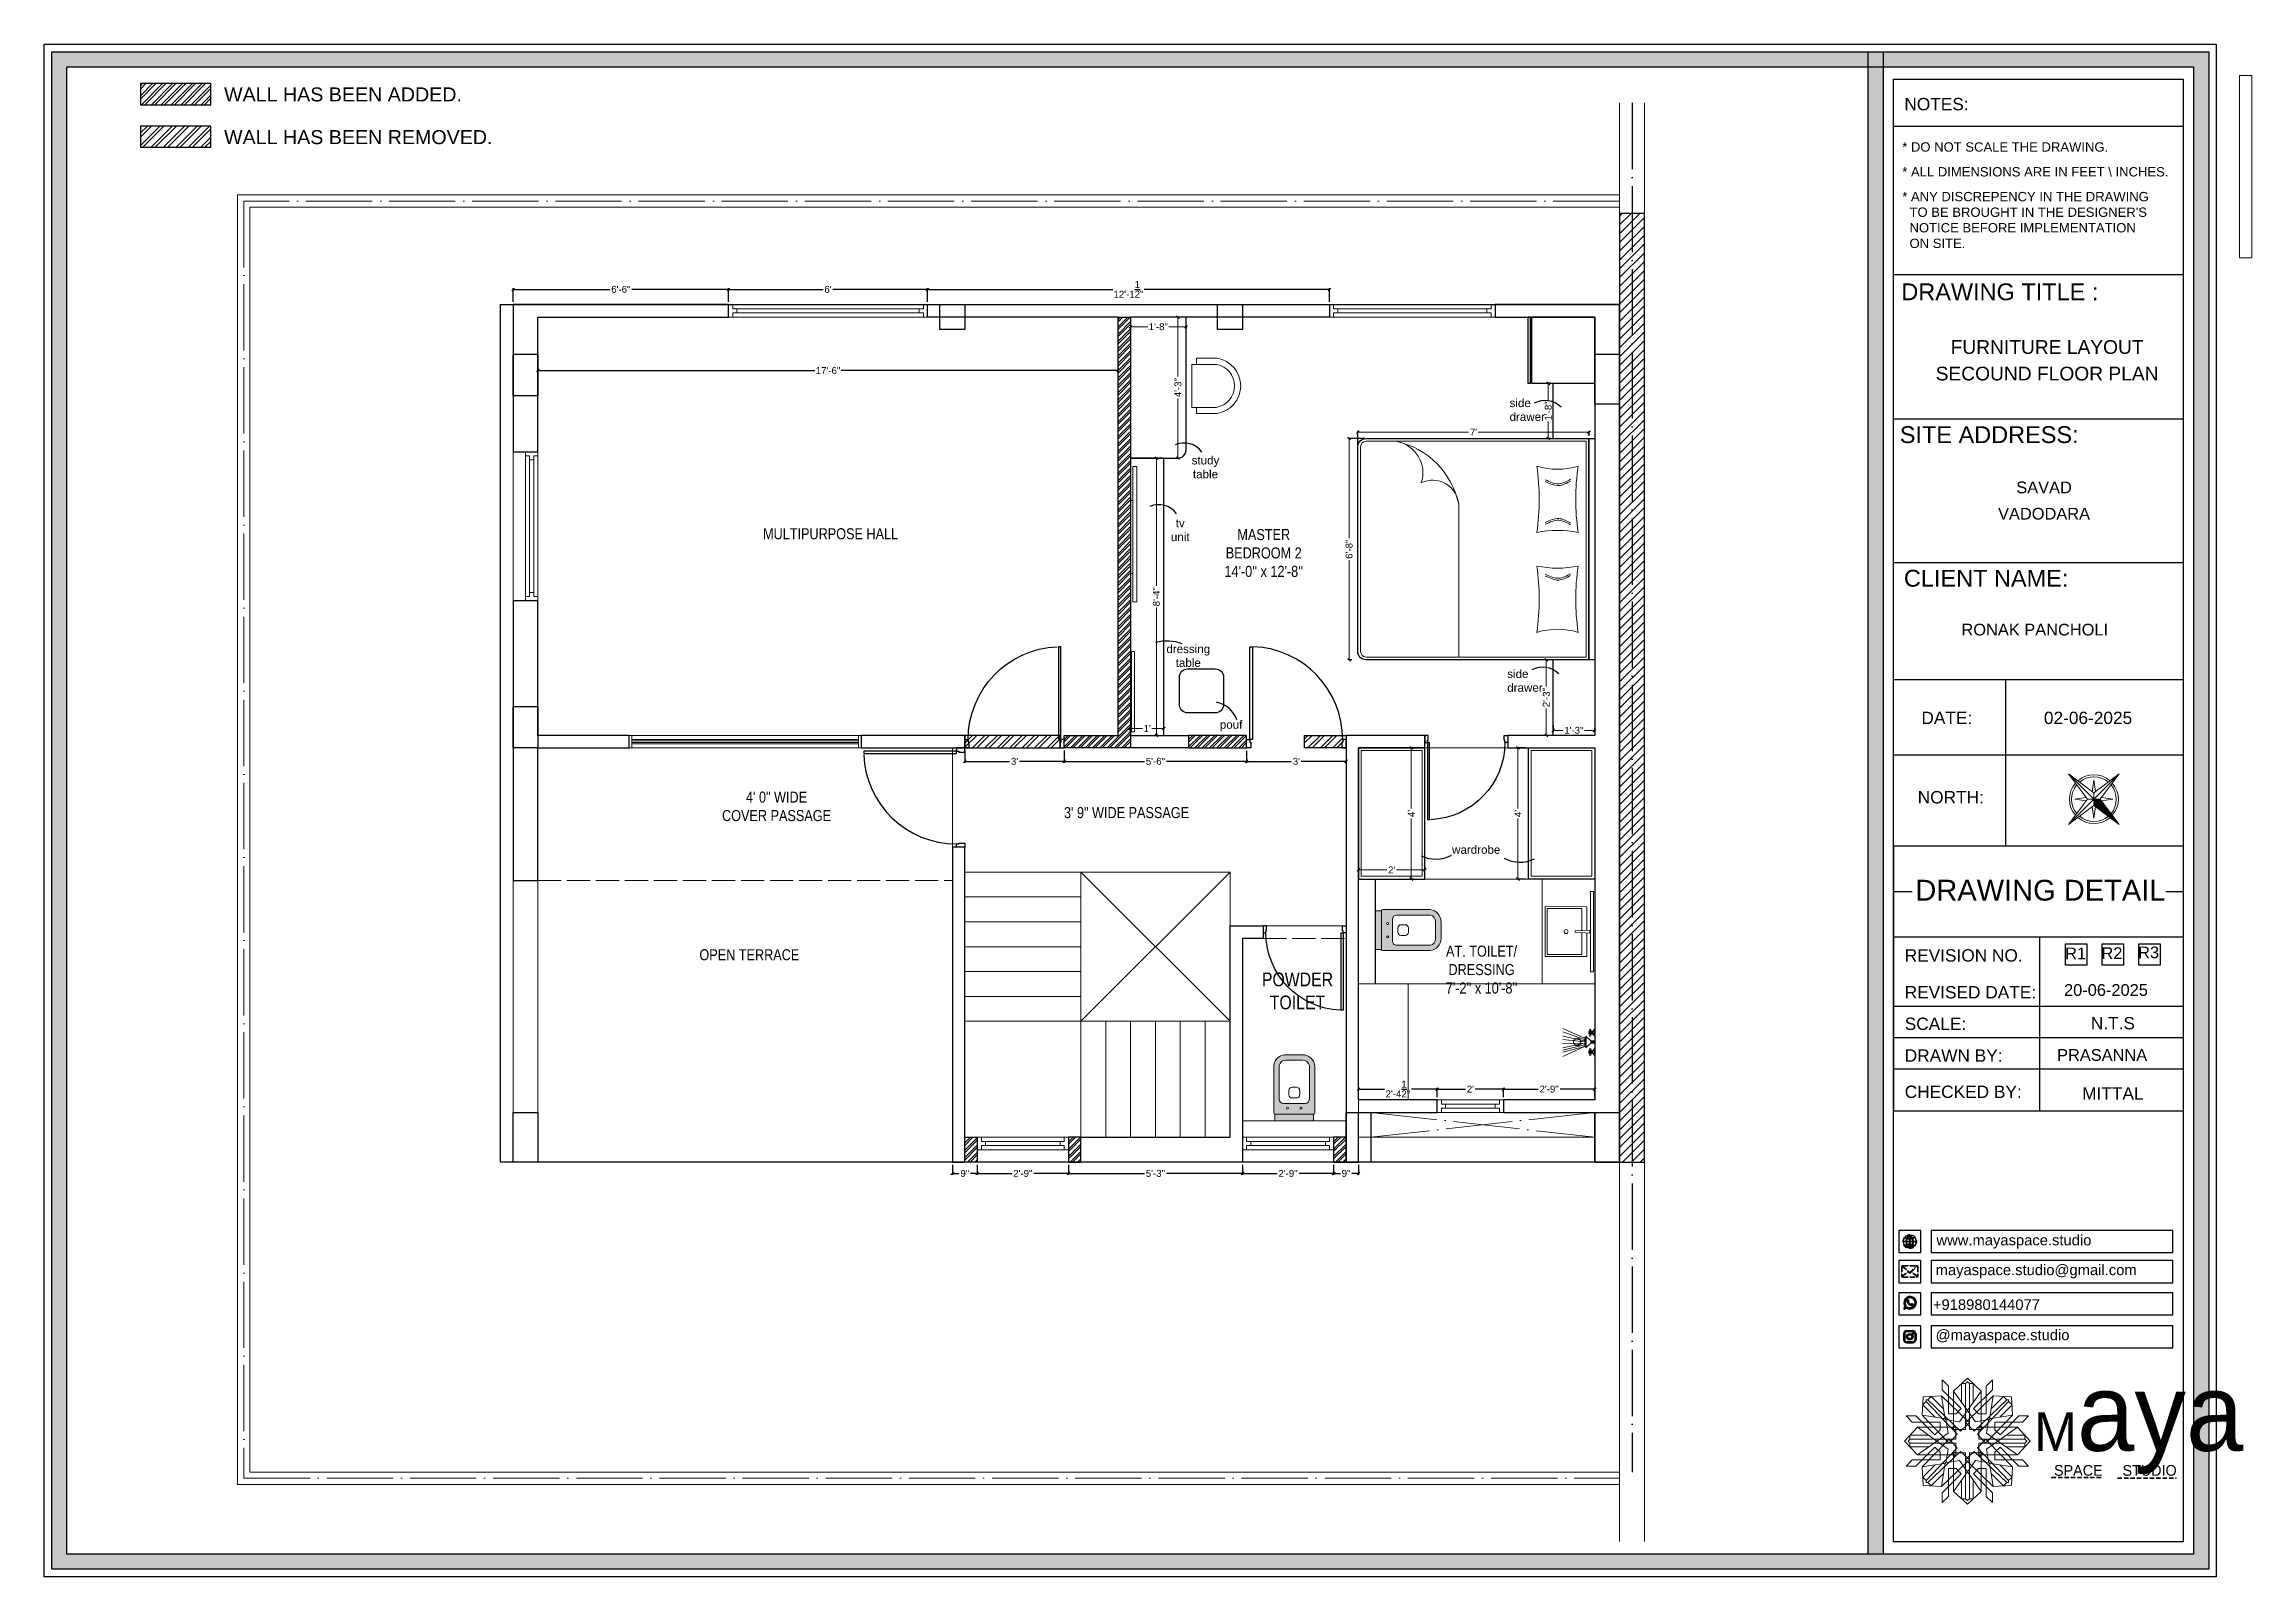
# Model space of a CAD drawing. Header units: millimetres. Extents: x 56222 to 3066687, y -650199 to -121287.
# Drawn here: x 150437 to 151236, y -177543 to -176988 of the extents above; entities that cross this region are included whole.
import ezdxf
from ezdxf.enums import TextEntityAlignment as Align

# ---------------------------------------------------------------- set-up
doc = ezdxf.new("R2010")
doc.units = ezdxf.units.MM
doc.header["$MEASUREMENT"] = 0
doc.header["$PDMODE"] = 35
for name, pattern in [('ACAD_ISO02W100', [15, 12, -3]), ('ACAD_ISO04W100', [30, 24, -3, 0, -3]), ('DASHEDX2', [1.5, 1, -0.5])]:
    doc.linetypes.add(name, pattern=pattern)
doc.layers.get('Defpoints').update_dxf_attribs({"color": 220})
doc.layers.add('AR DOOR', color=40, linetype='Continuous')
doc.layers.add('AR ELE-5', color=134, linetype='Continuous')
for name, color, linetype, lineweight in [('COLUMN', 1, 'Continuous', 30), ('dim05', 1, 'Continuous', 13), ('Dimension', 10, 'DASHEDX2', 20), ('ELEVATION', 250, 'Continuous', 9), ('ELEVATION ( SPIRAL STAIR )', 250, 'Continuous', 9), ('FIRST FLOOR', 7, 'Continuous', 9), ('FIRST FLOOR ( DW_RAIL )', 7, 'Continuous', 9), ('FIRST FLOOR ( TEXT )', 7, 'Continuous', 9), ('FIRST FLOOR_( STAIR )', 251, 'Continuous', 9), ('FURNITURE', 32, 'Continuous', 9), ('GROUND FLOOR', 7, 'Continuous', 9), ('GROUND FLOOR  ( HATCH )', 251, 'Continuous', 9), ('GROUND FLOOR  ( PLINE )', 251, 'Continuous', 30), ('Labelling', 1, 'Continuous', 25), ('NAME PLATE', 7, 'Continuous', 25), ('SECOND FLOOR', 7, 'Continuous', 9), ('SECOND FLOOR  ( PLINE )', 251, 'Continuous', 30), ('SECOND FLOOR ( DW_RAIL )', 7, 'Continuous', 9), ('SECOND FLOOR ( PLine )', 7, 'Continuous', 30), ('SECOND FLOOR ( TEXT )', 7, 'Continuous', 9), ('title block', 7, 'Continuous', 9), ('UTILITY', 48, 'Continuous', 9), ('wall', 7, 'Continuous', 30), ('X_PLOT', 1, 'Continuous', 9), ('XX~SLAB ( BEAM )~ ( DIM )', 7, 'Continuous', 9)]:
    doc.layers.add(name, color=color, linetype=linetype, lineweight=lineweight)
doc.layers.add('XX~SLAB ( PLINE )', color=251, linetype='Continuous', plot=False)
doc.styles.add('Arial', font='arial.ttf')
doc.styles.add("Cn_BT_0'-0", font='swissc.ttf')
doc.styles.add('KATHA', font='swissc.ttf')
doc.styles.get("Standard").update_dxf_attribs({"font": 'arial.ttf', "height": 6})
doc.styles.add('style4', font='ARIALN.TTF')
doc.dimstyles.new('ISO-25', dxfattribs={"dimtxt": 2.5, "dimasz": 1, "dimexe": 0.5, "dimexo": 1, "dimtad": 0, "dimdec": 1, "dimlunit": 4, "dimtxsty": 'Standard', "dimblk": 'OBLIQUE', "dimcen": 2.5, "dimclrd": 1, "dimclre": 1, "dimclrt": 5, "dimadec": 0, "dimazin": 0, "dimtfac": 1, "dimtdec": 1, "dimtmove": 0, "dimatfit": 3, "dimfxl": 1, "dimlwd": -1, "dimarcsym": 0})
pattern_1 = [(45, (598.6812, 0), (-1.325825215, 1.325825215), []), (45, (599.565, 0), (-1.325825215, 1.325825215), [])]
pattern_2 = [(45, (598.6812, 0), (-2.24852616, 2.24852616), []), (45, (600.1802, 0), (-2.24852616, 2.24852616), [])]

msp = doc.modelspace()

# ---------------------------------------------------------------- texts
at = {"layer": 'FIRST FLOOR ( TEXT )', "char_height": 4, "attachment_point": 5, "style": 'KATHA'}
for s, insert in [('MULTIPURPOSE HALL', (150721.559, -177165.1469)), ("MASTER \\PBEDROOM 2\\P14'-0'' x 12'-8''", (150878.331, -177172.0869)), ('4\' 0" WIDE \\PCOVER PASSAGE', (150701.9918, -177263.845)), ('3\' 9" WIDE PASSAGE', (150828.6744, -177266.1021)), ("AT. TOILET/\\PDRESSING\\P7'-2'' x 10'-8''", (150957.1704, -177322.949)), ('OPEN TERRACE', (150692.1555, -177317.5812))]:
    msp.add_mtext(s, dxfattribs=dict(at, insert=insert))
at = {"layer": 'Labelling', "char_height": 5.087834, "width": 118.925581, "attachment_point": 5, "style": 'style4'}
for s, insert in [('\\A1;\\pxql;{\\fArial|b0|i0|c0|p34;WALL HAS BEEN ADDED.}', (150561.4894, -177006.0552, 0.0263)), ('\\A1;\\pxql;{\\fArial|b0|i0|c0|p34;WALL HAS BEEN REMOVED.}', (150561.4894, -177021.5243, 0.0263))]:
    msp.add_mtext(s, dxfattribs=dict(at, insert=insert))
at = {"layer": 'Labelling', "color": 1, "char_height": 3, "width": 33.454272, "attachment_point": 5, "style": 'style4'}
for s, insert in [('\\A1;\\pxql;{\\fArial|b0|i0|c0|p34;side \\Pdrawer}', (150984.0403, -177120.2698, -0.0704)), ('\\A1;{\\fArial|b0|i0|c0|p34;study \\Ptable}', (150857.2552, -177141.0336, -0.0006)), ('\\A1;{\\fArial|b0|i0|c0|p34;tv \\Punit}', (150848.1015, -177163.7854, -0.0006)), ('\\A1;{\\fArial|b0|i0|c0|p34;dressing\\Ptable}', (150851.0204, -177209.3361, -0.0006)), ('\\A1;\\pxql;{\\fArial|b0|i0|c0|p34;side \\Pdrawer}', (150983.2016, -177218.3471, -0.0704)), ('\\A1;{\\fArial|b0|i0|c0|p34;pouf }', (150866.5178, -177234.6741, -0.0704)), ('\\A1;{\\fArial|b0|i0|c0|p34;wardrobe}', (150955.2292, -177279.5279, -0.0006))]:
    msp.add_mtext(s, dxfattribs=dict(at, insert=insert))
at = {"layer": 'NAME PLATE', "style": 'Arial'}
for s, height, p in [('FURNITURE LAYOUT', 4.972924, (151161.8717, -177099.9737, 0.1256)), ('SECOUND FLOOR PLAN', 4.972924, (151161.8717, -177109.5895, 0.1256)), (' SAVAD ', 4.24568, (151160.7695, -177150.4369, 0.1256)), ('VADODARA', 4.24568, (151160.7695, -177159.9685, 0.1256)), ('RONAK PANCHOLI    ', 4.245682, (151160.7075, -177201.9497, 0.1256)), ('20-06-2025', 4.24568, (151183.1789, -177332.4322, 0.1256)), ('PRASANNA', 4.24568, (151181.7927, -177355.9706, 0.1256))]:
    msp.add_text(s, height=height, dxfattribs=at).set_placement(p, align=Align.CENTER)
at = {"layer": 'NAME PLATE', "char_height": 4.24568, "width": 5.841591, "attachment_point": 2, "style": 'Arial'}
for s, insert in [('R3', (151198.6149, -177314.5848, 0.1256)), ('R2', (151185.3404, -177314.844, 0.1256))]:
    msp.add_mtext(s, dxfattribs=dict(at, insert=insert))
at = {"layer": 'NAME PLATE', "color": 1, "insert": (151172.1924, -177314.9374, 0.1256), "char_height": 4.24568, "width": 5.841591, "attachment_point": 2, "style": 'Arial'}
msp.add_mtext('R1', dxfattribs=at)
at = {"layer": 'SECOND FLOOR ( TEXT )', "insert": (150890.5494, -177330.6864), "char_height": 5, "attachment_point": 5, "style": "Cn_BT_0'-0"}
msp.add_mtext('POWDER\\PTOILET', dxfattribs=at)

# ---------------------------------------------------------------- blocks, each defined once
blk = doc.blocks.new('FSFSF')
at = {"color": 42, "lineweight": 5, "true_color": 0xe0ac11}
for p, q in [((28600.03, 143.51), (28600.03, 140.16)), ((28602.15, 141.41), (28600.03, 143.51)), ((28603.86, 139.69), (28608.58, 144.08)), ((28607.9, 142.22), (28608.58, 142.85)), ((28613.31, 139.69), (28608.58, 144.08)), ((28609.27, 142.22), (28608.59, 142.85)), ((28615.02, 141.41), (28617.14, 143.51)), ((28617.14, 143.51), (28617.14, 140.16)), ((28593.19, 131.45), (28593.54, 137.71)), ((28593.39, 135), (28594.56, 136.12)), ((28599.8, 138.06), (28593.54, 137.71)), ((28595.12, 136.69), (28594.53, 136.69)), ((28594.56, 136.12), (28594.56, 136.71)), ((28605.17, 124.98), (28594.56, 136.12)), ((28596.24, 137.86), (28595.12, 136.69)), ((28606.27, 126.08), (28595.12, 136.69)), ((28596.24, 137.86), (28600.47, 133.65)), ((28601.03, 130), (28599.8, 138.06)), ((28599.8, 138.05), (28608.58, 129.56)), ((28606.47, 133.76), (28600.03, 140.16)), ((28602.15, 141.41), (28602.15, 131.95)), ((28603.86, 126.58), (28603.86, 139.69)), ((28603.86, 139.69), (28608.58, 133.02)), ((28607.9, 142.22), (28606.58, 142.22)), ((28606.58, 142.22), (28606.58, 135.84)), ((28607.9, 142.22), (28607.9, 126.58)), ((28613.31, 139.69), (28608.59, 133.02)), ((28617.37, 138.05), (28608.59, 129.56)), ((28609.27, 142.22), (28609.27, 126.58)), ((28609.27, 142.22), (28610.59, 142.22)), ((28610.59, 142.22), (28610.59, 135.84)), ((28610.7, 133.76), (28617.14, 140.16)), ((28610.9, 126.08), (28622.05, 136.69)), ((28612.02, 124.98), (28622.62, 136.12)), ((28613.31, 126.58), (28613.31, 139.69)), ((28615.02, 141.41), (28615.02, 131.95)), ((28616.14, 130), (28617.37, 138.06)), ((28620.93, 137.86), (28616.7, 133.65)), ((28617.37, 138.06), (28623.63, 137.71)), ((28620.93, 137.86), (28622.05, 136.69)), ((28622.05, 136.69), (28622.64, 136.69)), ((28622.62, 136.12), (28622.62, 136.71)), ((28623.8, 135), (28622.62, 136.12)), ((28624, 131.45), (28623.65, 137.71)), ((28587.73, 131.22), (28591.08, 131.22)), ((28589.84, 129.1), (28587.73, 131.22)), ((28589.84, 129.1), (28599.29, 129.1)), ((28597.49, 124.78), (28591.08, 131.22)), ((28593.19, 131.45), (28601.69, 122.67)), ((28601.25, 130.22), (28593.19, 131.45)), ((28593.39, 135), (28597.6, 130.78)), ((28599.29, 126.5), (28599.29, 129.1)), ((28605.86, 129.18), (28601.03, 130)), ((28602.07, 125.39), (28601.25, 130.22)), ((28604.75, 131.95), (28602.15, 131.95)), ((28606.47, 133.76), (28604.75, 131.95)), ((28605.86, 129.18), (28608.58, 133.02)), ((28606.27, 126.08), (28608.58, 128.27)), ((28607.9, 128.92), (28608.58, 129.56)), ((28607.9, 128.92), (28608.58, 128.27)), ((28611.31, 129.18), (28608.59, 133.02)), ((28609.27, 128.92), (28608.59, 129.56)), ((28609.27, 128.92), (28608.59, 128.27)), ((28610.9, 126.08), (28608.59, 128.27)), ((28610.7, 133.76), (28612.42, 131.95)), ((28611.31, 129.18), (28616.14, 130)), ((28612.42, 131.95), (28615.02, 131.95)), ((28615.12, 125.39), (28615.94, 130.22)), ((28623.99, 131.45), (28615.5, 122.67)), ((28615.94, 130.22), (28624, 131.45)), ((28627.34, 129.1), (28617.89, 129.1)), ((28617.89, 126.5), (28617.89, 129.1)), ((28623.8, 135), (28619.59, 130.78)), ((28619.7, 124.78), (28626.1, 131.22)), ((28629.45, 131.22), (28626.1, 131.22)), ((28627.34, 129.1), (28629.45, 131.22)), ((28591.56, 127.39), (28587.17, 122.66)), ((28591.56, 117.94), (28587.17, 122.66)), ((28589.03, 123.35), (28588.4, 122.67)), ((28589.03, 121.98), (28588.4, 122.65)), ((28589.03, 123.35), (28589.03, 124.67)), ((28589.03, 124.67), (28595.4, 124.67)), ((28589.03, 123.35), (28604.66, 123.35)), ((28589.03, 121.98), (28604.66, 121.98)), ((28589.03, 121.98), (28589.03, 120.66)), ((28589.03, 120.66), (28595.4, 120.66)), ((28597.49, 120.54), (28591.08, 114.11)), ((28604.66, 127.39), (28591.56, 127.39)), ((28591.56, 127.39), (28598.23, 122.67)), ((28591.56, 117.94), (28598.23, 122.65)), ((28593.19, 113.88), (28601.69, 122.65)), ((28605.17, 120.35), (28594.56, 109.2)), ((28597.49, 124.78), (28599.29, 126.5)), ((28597.49, 120.54), (28599.29, 118.83)), ((28602.07, 125.39), (28598.23, 122.67)), ((28602.07, 119.94), (28598.23, 122.65)), ((28602.33, 123.35), (28601.69, 122.67)), ((28602.33, 121.98), (28601.69, 122.65)), ((28602.33, 123.35), (28602.97, 122.67)), ((28602.33, 121.98), (28602.97, 122.65)), ((28605.17, 124.98), (28602.97, 122.67)), ((28605.17, 120.35), (28602.97, 122.65)), ((28603.68, 126.54), (28603.68, 127.39)), ((28604.66, 126.54), (28603.68, 126.54)), ((28604.71, 127.57), (28603.86, 127.57)), ((28607.9, 126.58), (28603.86, 126.58)), ((28604.66, 123.35), (28604.66, 127.39)), ((28604.66, 121.98), (28604.66, 117.94)), ((28604.7, 126.58), (28604.71, 127.57)), ((28609.27, 126.58), (28613.31, 126.58)), ((28612.02, 124.98), (28614.21, 122.67)), ((28612.02, 120.35), (28614.21, 122.65)), ((28612.02, 120.35), (28622.62, 109.2)), ((28612.46, 126.58), (28612.46, 127.57)), ((28612.46, 127.57), (28613.31, 127.57)), ((28612.52, 123.35), (28612.52, 127.39)), ((28612.52, 127.39), (28625.63, 127.39)), ((28612.52, 126.54), (28613.51, 126.54)), ((28628.16, 123.35), (28612.52, 123.35)), ((28612.52, 121.98), (28612.52, 117.94)), ((28628.16, 121.98), (28612.52, 121.98)), ((28613.51, 126.54), (28613.51, 127.39)), ((28614.85, 123.35), (28614.21, 122.67)), ((28614.85, 121.98), (28614.21, 122.65)), ((28614.85, 123.35), (28615.5, 122.67)), ((28614.85, 121.98), (28615.5, 122.65)), ((28615.12, 125.39), (28618.96, 122.67)), ((28615.12, 119.94), (28618.96, 122.65)), ((28623.99, 113.88), (28615.5, 122.65)), ((28619.7, 124.78), (28617.89, 126.5)), ((28619.7, 120.54), (28617.89, 118.83)), ((28625.63, 127.39), (28618.96, 122.67)), ((28625.63, 117.94), (28618.96, 122.65)), ((28619.7, 120.54), (28626.1, 114.11)), ((28628.16, 124.67), (28621.78, 124.67)), ((28628.16, 120.66), (28621.78, 120.66)), ((28625.63, 127.39), (28630.02, 122.66)), ((28625.63, 117.94), (28630.02, 122.66)), ((28628.16, 123.35), (28628.16, 124.67)), ((28628.16, 123.35), (28628.78, 122.67)), ((28628.16, 121.98), (28628.78, 122.65)), ((28628.16, 121.98), (28628.16, 120.66)), ((28589.84, 116.23), (28587.73, 114.11)), ((28587.73, 114.11), (28591.08, 114.11)), ((28589.84, 116.23), (28599.29, 116.23)), ((28604.66, 117.94), (28591.56, 117.94)), ((28601.25, 115.1), (28593.19, 113.87)), ((28593.19, 113.87), (28593.54, 107.62)), ((28593.39, 110.32), (28597.6, 114.55)), ((28606.27, 119.15), (28595.12, 108.54)), ((28599.29, 118.83), (28599.29, 116.23)), ((28599.8, 107.17), (28608.58, 115.67)), ((28601.03, 115.23), (28599.8, 107.17)), ((28605.86, 116.05), (28601.03, 115.23)), ((28602.07, 119.94), (28601.25, 115.1)), ((28602.15, 103.82), (28602.15, 113.27)), ((28604.75, 113.27), (28602.15, 113.27)), ((28604.66, 118.78), (28603.68, 118.78)), ((28603.68, 118.78), (28603.68, 117.94)), ((28607.9, 118.65), (28603.86, 118.65)), ((28603.86, 118.65), (28603.86, 105.54)), ((28604.71, 117.66), (28603.86, 117.66)), ((28604.7, 118.65), (28604.71, 117.66)), ((28606.47, 111.47), (28604.75, 113.27)), ((28605.86, 116.05), (28608.58, 112.21)), ((28606.27, 119.15), (28608.58, 116.96)), ((28607.9, 103.01), (28607.9, 118.65)), ((28607.9, 116.31), (28608.58, 116.96)), ((28607.9, 116.31), (28608.58, 115.67)), ((28610.9, 119.15), (28608.59, 116.96)), ((28609.27, 116.31), (28608.59, 116.96)), ((28609.27, 116.31), (28608.59, 115.67)), ((28611.31, 116.05), (28608.59, 112.21)), ((28617.37, 107.17), (28608.59, 115.67)), ((28609.27, 118.65), (28613.31, 118.65)), ((28609.27, 103.01), (28609.27, 118.65)), ((28610.7, 111.47), (28612.42, 113.27)), ((28610.9, 119.15), (28622.05, 108.54)), ((28611.31, 116.05), (28616.14, 115.23)), ((28612.42, 113.27), (28615.02, 113.27)), ((28612.46, 118.65), (28612.46, 117.66)), ((28612.46, 117.66), (28613.31, 117.66)), ((28612.52, 118.78), (28613.51, 118.78)), ((28612.52, 117.94), (28625.63, 117.94)), ((28613.31, 118.65), (28613.31, 105.54)), ((28613.51, 118.78), (28613.51, 117.94)), ((28615.02, 103.82), (28615.02, 113.27)), ((28615.12, 119.94), (28615.94, 115.1)), ((28615.94, 115.1), (28624, 113.87)), ((28616.14, 115.23), (28617.37, 107.17)), ((28617.89, 118.83), (28617.89, 116.23)), ((28627.34, 116.23), (28617.89, 116.23)), ((28623.8, 110.32), (28619.59, 114.55)), ((28624, 113.87), (28623.65, 107.62)), ((28629.45, 114.11), (28626.1, 114.11)), ((28627.34, 116.23), (28629.45, 114.11)), ((28593.39, 110.32), (28594.56, 109.2)), ((28599.8, 107.17), (28593.54, 107.52)), ((28595.12, 108.54), (28594.53, 108.54)), ((28594.56, 109.2), (28594.56, 108.61)), ((28596.24, 107.37), (28595.12, 108.54)), ((28596.24, 107.37), (28600.47, 111.58)), ((28606.47, 111.47), (28600.03, 105.07)), ((28603.86, 105.54), (28608.58, 112.21)), ((28603.86, 105.54), (28608.58, 101.15)), ((28606.58, 103.01), (28606.58, 109.38)), ((28613.31, 105.54), (28608.58, 101.15)), ((28613.31, 105.54), (28608.59, 112.21)), ((28610.59, 103.01), (28610.59, 109.38)), ((28610.7, 111.47), (28617.14, 105.07)), ((28620.93, 107.37), (28616.7, 111.58)), ((28617.37, 107.17), (28623.63, 107.52)), ((28620.93, 107.37), (28622.05, 108.54)), ((28622.05, 108.54), (28622.64, 108.54)), ((28623.8, 110.32), (28622.62, 109.2)), ((28622.62, 109.2), (28622.62, 108.61)), ((28600.03, 101.71), (28600.03, 105.07)), ((28602.15, 103.82), (28600.03, 101.71)), ((28607.9, 103.01), (28606.58, 103.01)), ((28607.9, 103.01), (28608.58, 102.38)), ((28609.27, 103.01), (28608.59, 102.38)), ((28609.27, 103.01), (28610.59, 103.01)), ((28615.02, 103.82), (28617.14, 101.71)), ((28617.14, 101.71), (28617.14, 105.07))]:
    blk.add_line(p, q, dxfattribs=at)
blk = doc.blocks.new('hgwg')
at = {"layer": 'Dimension', "true_color": 0xd39e00}
h = blk.add_hatch(color=42, dxfattribs=at)
h.dxf.hatch_style = 1
h.paths.add_polyline_path([(27505.71, 45.05), (27494.27, 45.05), (27494.27, 44.9), (27505.71, 44.9)])
h = blk.add_hatch(color=42, dxfattribs=at)
h.dxf.hatch_style = 1
h.paths.add_polyline_path([(27523.3, 44.9), (27509.68, 44.9), (27509.68, 44.75), (27523.3, 44.75)])
at = {"layer": 'Dimension', "color": 42, "true_color": 0xd39e00}
for p, q in [((27494.27, 45.05), (27505.71, 45.05)), ((27494.27, 44.9), (27494.27, 45.05)), ((27494.27, 44.9), (27505.71, 44.9)), ((27505.71, 45.05), (27505.71, 44.9)), ((27509.68, 44.9), (27523.3, 44.9)), ((27509.68, 44.9), (27509.68, 44.75)), ((27509.68, 44.75), (27523.3, 44.75)), ((27523.3, 44.75), (27523.3, 44.9))]:
    blk.add_line(p, q, dxfattribs=at)
at = {"layer": 'Dimension', "color": 42, "true_color": 0xd39e00, "attachment_point": 1}
for s, width, insert, char_height in [('{\\fCinzel|b0|i0|c0|p2;\\H1.5x;M\\fAmsterdam One|b0|i0|c0|p2;\\H2x;aya}', 85.3277, (27490.17, 69.17), 6), ('{\\fCinzel|b0|i0|c0|p0;SPACE     STUDIO}', 66.129, (27494.83, 47.86), 2.5)]:
    blk.add_mtext_dynamic_manual_height_columns(s, width=width, gutter_width=30, heights=[0], dxfattribs=dict(at, insert=insert, char_height=char_height))
blk = doc.blocks.new('QEGW4TG')
at = {"layer": 'Dimension', "true_color": 0x000000}
h = blk.add_hatch(color=18, dxfattribs=at)
h.dxf.hatch_style = 1
h.paths.add_polyline_path([(2.69, 1.93, 0.170513), (2.95, 1.97, 0.190337), (3.11, 2.18, 0.316231), (3.07, 2.28), (2.79, 2.37, 0.273721), (2.69, 2.34, 0.040749), (2.63, 2.27, -0.441282), (2.53, 2.25, -0.11828), (2.06, 2.64, -0.441282), (2.07, 2.74, 0.040749), (2.13, 2.81, 0.290083), (2.14, 2.92), (2.01, 3.18, 0.316231), (1.91, 3.2, 0.190337), (1.73, 3, 0.170513), (1.72, 2.74, 0.252784)], flags=0)
h.paths.add_polyline_path([(1.19, 1.98), (1.03, 1.3, 0.550912), (1.11, 1.23), (1.75, 1.39, 6.344125)])
h.paths.add_polyline_path([(1.81, 1.7), (1.4, 1.6), (1.5, 2.03, -9.071339)], flags=16)
h.paths.add_polyline_path([(3.11, 2.16, -0.17811), (2.95, 1.97, -0.170513), (2.69, 1.93, -0.252784), (1.72, 2.74, -0.170513), (1.73, 3, -0.17811), (1.89, 3.19, -0.370089), (2.01, 3.18), (2.14, 2.92, -0.307185), (2.13, 2.8, -0.041087), (2.06, 2.73, 0.321676), (2.05, 2.65, 0.126524), (2.55, 2.24, 0.312216), (2.62, 2.26, -0.041087), (2.68, 2.34, -0.290673), (2.79, 2.37), (3.07, 2.28, -0.370089)], flags=0)
h = blk.add_hatch(color=18, dxfattribs=at)
h.dxf.hatch_style = 1
h.paths.add_polyline_path([(2.79, 2.37, 0.273721), (2.69, 2.34, 0.040749), (2.63, 2.27, -0.441282), (2.53, 2.25, -0.11828), (2.06, 2.64, -0.441282), (2.07, 2.74, 0.040749), (2.13, 2.81, 0.290083), (2.14, 2.92), (2.01, 3.18, 0.316231), (1.91, 3.2, 0.190337), (1.73, 3, 0.170513), (1.72, 2.74, 0.252784), (2.69, 1.93, 0.170513), (2.95, 1.97, 0.190337), (3.11, 2.18, 0.316231), (3.07, 2.28)])
for p, q in [((1.19, 1.98), (1.03, 1.3)), ((1.1, 1.23), (1.75, 1.39)), ((1.5, 2.03), (1.4, 1.6)), ((1.4, 1.6), (1.81, 1.7)), ((2.01, 3.18), (2.14, 2.92)), ((3.07, 2.28), (2.8, 2.36))]:
    blk.add_line(p, q)
blk.add_lwpolyline([(0, 0), (4.68, 0), (4.68, 4.68), (0, 4.68)], close=True)
for centre, radius, start, end in [((1.09, 1.29), 0.0598, 164.8483, 282.1458), ((2.39, 2.56), 1.34, 241.4727, 205.6422), ((2.39, 2.56), 1.04, 235.9962, 210.8333), ((2.09, 2.87), 0.39, 159.7007, 198.4072), ((2.96, 3.23), 1.33, 201.4218, 258.1669), ((2.07, 2.87), 0.364, 118.9685, 159.3648), ((1.94, 3.12), 0.0896, 41.8985, 123.1344), ((2.11, 2.68), 0.066, 135.9932, 224.8892), ((1.67, 3.16), 0.586, 312.4617, 321.8728), ((3.12, 3.42), 1.31, 216.5455, 243.5279), ((2.05, 2.87), 0.104, 320.3924, 28.6971), ((2.57, 2.3), 0.066, 234.2482, 323.1441), ((3.11, 1.94), 0.586, 137.2645, 146.6756), ((2.76, 2.27), 0.104, 70.4402, 138.745), ((2.75, 2.31), 0.39, 260.7301, 299.4366), ((2.76, 2.29), 0.364, 299.7725, 340.1688), ((3.03, 2.2), 0.0896, 336.0029, 57.2388)]:
    blk.add_arc(centre, radius, start, end)
blk = doc.blocks.new('ASGERG')
at = {"layer": 'Dimension', "true_color": 0x000000}
h = blk.add_hatch(color=18, dxfattribs=at)
h.dxf.hatch_style = 1
h.paths.add_polyline_path([(0.99, 1.7, 0.353872), (1.69, 1.03), (2.96, 1.03, 0.353872), (3.66, 1.7), (3.66, 2.99, 0.353872), (2.96, 3.67), (1.69, 3.67, 0.353872), (0.99, 2.99)])
h.paths.add_polyline_path([(1.27, 2.97, -0.353872), (1.72, 3.4), (2.94, 3.4, -0.353872), (3.38, 2.97), (3.38, 1.72, -0.353872), (2.94, 1.3), (1.72, 1.3, -0.353872), (1.27, 1.72)], flags=16)
h.paths.add_polyline_path([(3.02, 2.35, -1), (1.64, 2.35, -1)], flags=0)
h.paths.add_polyline_path([(2.74, 2.35, -1), (1.92, 2.35, -1)], flags=0)
h.paths.add_polyline_path([(2.86, 3.02, -1), (3.19, 3.02, -1)], flags=0)
h.paths.add_polyline_path([(1.64, 2.35, 1), (3.02, 2.35, 1)], flags=0)
h = blk.add_hatch(color=18, dxfattribs=at)
h.dxf.hatch_style = 1
h.paths.add_polyline_path([(1.64, 2.35, 1), (3.02, 2.35, 1)])
h.paths.add_polyline_path([(2.74, 2.35, -1), (1.92, 2.35, -1)], flags=16)
h = blk.add_hatch(color=18, dxfattribs=at)
h.dxf.hatch_style = 1
h.paths.add_polyline_path([(3.19, 3.02, 1), (2.86, 3.02, 1)])
for p, q in [((0.99, 2.99), (0.99, 1.7)), ((1.27, 2.97), (1.27, 1.72)), ((1.69, 3.67), (2.96, 3.67)), ((1.69, 1.03), (2.96, 1.03)), ((2.94, 3.4), (1.72, 3.4)), ((2.94, 1.3), (1.72, 1.3)), ((3.38, 2.97), (3.38, 1.72)), ((3.66, 2.99), (3.66, 1.7))]:
    blk.add_line(p, q)
blk.add_lwpolyline([(0, 0), (4.68, 0), (4.68, 4.68), (0, 4.68)], close=True)
for centre, radius in [((2.33, 2.35), 0.694), ((2.33, 2.35), 0.414), ((3.02, 3.02), 0.168)]:
    blk.add_circle(centre, radius)
for centre, radius, start, end in [((1.76, 2.89), 0.778, 94.8631, 172.8127), ((1.76, 1.8), 0.778, 187.1873, 265.1369), ((1.76, 2.91), 0.491, 94.8631, 172.8127), ((1.76, 1.78), 0.491, 187.1873, 265.1369), ((2.9, 2.91), 0.491, 7.1873, 85.1369), ((2.9, 1.78), 0.491, 274.8631, 352.8127), ((2.89, 2.89), 0.778, 7.1873, 85.1369), ((2.89, 1.8), 0.778, 274.8631, 352.8127)]:
    blk.add_arc(centre, radius, start, end)
blk = doc.blocks.new('ETYETE')
at = {"layer": 'Dimension', "true_color": 0x000000}
h = blk.add_hatch(color=18, dxfattribs=at)
h.dxf.hatch_style = 1
h.paths.add_polyline_path([(3.76, 1.14, 0.414214), (4.12, 1.5), (4.12, 3.29, 0.414214), (3.76, 3.65), (0.92, 3.65, 0.414214), (0.56, 3.29), (0.56, 1.5, 0.414214), (0.92, 1.14)])
h.paths.add_polyline_path([(2.61, 2.22), (3.92, 1.34, -0.198912), (3.76, 1.28), (0.92, 1.28, -0.198912), (0.76, 1.34), (2.08, 2.22), (2.34, 1.98)], flags=16)
h.paths.add_polyline_path([(2.34, 2.16), (0.89, 3.51, -0.028783), (0.92, 3.52), (3.76, 3.52, -0.028783), (3.79, 3.51)], flags=16)
h.paths.add_polyline_path([(2.71, 2.32), (3.92, 3.45, -0.202482), (3.99, 3.29), (3.99, 1.5, -0.043076), (3.98, 1.46)], flags=16)
h.paths.add_polyline_path([(1.98, 2.32), (0.7, 1.46, -0.043076), (0.7, 1.5), (0.7, 3.29, -0.202482), (0.76, 3.45)], flags=16)
blk.add_lwpolyline([(0, 0), (4.68, 0), (4.68, 4.68), (0, 4.68)], close=True)
at = {"layer": 'Dimension', "color": 18, "true_color": 0x000000}
for p, q in [((0.56, 3.29), (0.56, 1.5)), ((0.7, 3.29), (0.7, 1.5)), ((0.7, 1.46), (1.98, 2.32)), ((0.76, 3.45), (1.98, 2.32)), ((0.76, 1.34), (2.08, 2.22)), ((0.89, 3.51), (2.34, 2.16)), ((0.92, 3.65), (3.76, 3.65)), ((0.92, 3.52), (3.76, 3.52)), ((0.92, 1.28), (3.76, 1.28)), ((0.92, 1.14), (3.76, 1.14)), ((2.08, 2.22), (2.34, 1.98)), ((2.34, 2.16), (3.79, 3.51)), ((2.34, 1.98), (2.61, 2.22)), ((3.92, 1.34), (2.61, 2.22)), ((2.71, 2.32), (3.92, 3.45)), ((3.98, 1.46), (2.71, 2.32)), ((3.99, 3.29), (3.99, 1.5)), ((4.12, 3.29), (4.12, 1.5))]:
    blk.add_line(p, q, dxfattribs=at)
for centre, radius, start, end in [((0.92, 3.29), 0.358, 90, 180), ((0.92, 1.5), 0.358, 180, 270), ((0.92, 3.29), 0.224, 134.2136, 180), ((0.92, 1.5), 0.224, 180, 189.8662), ((0.92, 1.5), 0.224, 225, 270), ((0.92, 3.29), 0.224, 90, 96.5948), ((3.76, 3.29), 0.358, 0, 90), ((3.76, 3.29), 0.224, 83.4052, 90), ((3.76, 1.5), 0.358, 270, 0), ((3.76, 1.5), 0.224, 270, 315), ((3.76, 3.29), 0.224, 0, 45.7864), ((3.76, 1.5), 0.224, 350.1338, 0)]:
    blk.add_arc(centre, radius, start, end, dxfattribs=at)
blk = doc.blocks.new('DTGWEGEARG')
at = {"layer": 'Dimension', "true_color": 0x000000}
h = blk.add_hatch(color=18, dxfattribs=at)
h.dxf.hatch_style = 1
h.paths.add_polyline_path([(3.83, 2.34, 1), (0.85, 2.34, 1)])
h.paths.add_polyline_path([(2.51, 1.01, 0.105795), (2.96, 1.58, -0.055205), (3.3, 1.41, -0.169822)], flags=16)
h.paths.add_polyline_path([(2.41, 1.12), (2.41, 1.69, -0.058279), (2.81, 1.63, -0.103353)], flags=16)
h.paths.add_polyline_path([(2.26, 1.13, -0.101741), (1.87, 1.63, -0.057171), (2.26, 1.69)], flags=16)
h.paths.add_polyline_path([(2.17, 1.01, -0.169822), (1.38, 1.41, -0.055205), (1.72, 1.58, 0.105795)], flags=16)
h.paths.add_polyline_path([(3.02, 1.72, 0.081336), (3.13, 2.27), (3.68, 2.27, -0.152069), (3.4, 1.52, 0.05687)], flags=16)
h.paths.add_polyline_path([(2.87, 1.77, 0.061945), (2.41, 1.84), (2.41, 2.27), (2.98, 2.27, -0.081344)], flags=16)
h.paths.add_polyline_path([(2.26, 1.84, 0.060923), (1.8, 1.77, -0.081344), (1.7, 2.27), (2.26, 2.27)], flags=16)
h.paths.add_polyline_path([(1.66, 1.72, 0.05687), (1.28, 1.52, -0.152069), (1, 2.27), (1.55, 2.27, 0.081336)], flags=16)
h.paths.add_polyline_path([(2.41, 2.42), (2.41, 2.83, 0.061945), (2.87, 2.91, -0.080009), (2.98, 2.42)], flags=16)
h.paths.add_polyline_path([(3.13, 2.42, 0.080116), (3.02, 2.96, 0.05687), (3.4, 3.16, 0.028258), (3.3, 3.27, -0.055205), (2.96, 3.1, 0.105795), (2.51, 3.67, -0.36029), (3.68, 2.42)], flags=16)
h.paths.add_polyline_path([(2.26, 2.42), (1.7, 2.42, -0.080009), (1.8, 2.91, 0.060923), (2.26, 2.84)], flags=16)
h.paths.add_polyline_path([(1.55, 2.42), (1, 2.42, -0.150466), (1.28, 3.16, 0.05687), (1.66, 2.96, 0.080116)], flags=16)
h.paths.add_polyline_path([(2.41, 2.98), (2.41, 3.56, -0.103353), (2.81, 3.05, -0.058279)], flags=16)
h.paths.add_polyline_path([(2.26, 2.99, -0.057171), (1.87, 3.05, -0.101741), (2.26, 3.55)], flags=16)
h.paths.add_polyline_path([(1.72, 3.1, -0.055205), (1.38, 3.27, -0.169822), (2.17, 3.67, 0.105795)], flags=16)
blk.add_lwpolyline([(0, 0), (4.68, 0), (4.68, 4.68), (0, 4.68)], close=True)
at = {"layer": 'Dimension', "color": 18, "true_color": 0x000000}
for p, q in [((1, 2.42), (1.55, 2.42)), ((1, 2.27), (1.55, 2.27)), ((1.7, 2.42), (2.26, 2.42)), ((1.7, 2.27), (2.26, 2.27)), ((2.26, 3.55), (2.26, 2.99)), ((2.26, 2.84), (2.26, 2.42)), ((2.26, 2.27), (2.26, 1.84)), ((2.26, 1.69), (2.26, 1.13)), ((2.41, 3.56), (2.41, 2.98)), ((2.41, 2.83), (2.41, 2.42)), ((2.41, 2.42), (2.98, 2.42)), ((2.41, 2.27), (2.98, 2.27)), ((2.41, 2.27), (2.41, 1.84)), ((2.41, 1.69), (2.41, 1.12)), ((3.13, 2.42), (3.68, 2.42)), ((3.13, 2.27), (3.68, 2.27))]:
    blk.add_line(p, q, dxfattribs=at)
blk.add_circle((2.34, 2.34), 1.49, dxfattribs=at)
for centre, radius, start, end in [((2.34, 2.34), 1.34, 142.3819, 176.6093), ((2.34, 2.34), 1.34, 183.0315, 217.6181), ((2.34, 4.74), 1.9, 236.1399, 249.1595), ((2.34, -0.06), 1.9, 110.8405, 123.8601), ((2.34, 2.34), 1.34, 97.3549, 135.9073), ((2.34, 4.74), 1.75, 236.7417, 249.3811), ((2.34, -0.06), 1.75, 110.6189, 123.2583), ((2.34, 2.34), 1.34, 224.0927, 262.6451), ((3.28, 2.34), 1.73, 159.0567, 177.3789), ((3.28, 2.34), 1.73, 182.3435, 200.9433), ((3.28, 2.34), 1.58, 158.8325, 177.1302), ((3.28, 2.34), 1.58, 182.5658, 201.1675), ((3.28, 2.34), 1.73, 129.9301, 154.0867), ((3.28, 2.34), 1.73, 205.9133, 230.0699), ((2.34, 4.74), 1.9, 253.6799, 267.6253), ((2.34, -0.06), 1.9, 92.3747, 106.3201), ((3.28, 2.34), 1.58, 130.1073, 153.3446), ((2.34, 4.74), 1.75, 254.3336, 267.422), ((2.34, -0.06), 1.75, 92.578, 105.6664), ((3.28, 2.34), 1.58, 206.6554, 229.8927), ((1.4, 2.34), 1.58, 26.6554, 50.2584), ((2.34, 4.74), 1.75, 272.3248, 285.6664), ((2.34, 4.74), 1.9, 272.1415, 286.3201), ((2.34, -0.06), 1.9, 73.6799, 87.8585), ((2.34, -0.06), 1.75, 74.3336, 87.6752), ((1.4, 2.34), 1.58, 309.7416, 333.3446), ((2.34, 2.34), 1.34, 3.3907, 82.6451), ((1.4, 2.34), 1.73, 25.9133, 50.0699), ((1.4, 2.34), 1.73, 309.9301, 334.0867), ((2.34, 2.34), 1.34, 277.3549, 315.9073), ((1.4, 2.34), 1.58, 2.8698, 21.1675), ((1.4, 2.34), 1.58, 338.8325, 357.4342), ((2.34, 4.74), 1.75, 290.6189, 303.2583), ((2.34, -0.06), 1.75, 56.7417, 69.3811), ((2.34, 4.74), 1.9, 290.8405, 303.8601), ((1.4, 2.34), 1.73, 2.6211, 20.9433), ((1.4, 2.34), 1.73, 339.0567, 357.6565), ((2.34, -0.06), 1.9, 56.1399, 69.1595), ((2.34, 2.34), 1.34, 322.3819, 356.9685)]:
    blk.add_arc(centre, radius, start, end, dxfattribs=at)
blk = doc.blocks.new('4t')
at = {"transparency": 33554607}
h = blk.add_hatch(color=1, dxfattribs=at)
h.dxf.hatch_style = 1
h.paths.add_polyline_path([(45531.3, -35822.3), (45529.2, -35821.8), (45528.1, -35837)])
h = blk.add_hatch(color=1, dxfattribs=at)
h.dxf.hatch_style = 1
h.paths.add_polyline_path([(45533.4, -35822.8), (45531.3, -35822.3), (45528.1, -35837)])
h = blk.add_hatch(color=1, dxfattribs=at)
h.dxf.hatch_style = 1
h.paths.add_polyline_path([(45531.8, -35820.2), (45529.2, -35821.8), (45531.3, -35822.3)])
h = blk.add_hatch(color=1, dxfattribs=at)
h.dxf.hatch_style = 1
h.paths.add_polyline_path([(45531.8, -35820.2), (45531.3, -35822.3), (45533.4, -35822.8)])
at = {"layer": 'title block', "color": 7, "lineweight": 9}
for p, q in [((45535.5, -35803.4), (45530.2, -35817.6)), ((45535.5, -35803.4), (45531.8, -35820.2)), ((45534.4, -35818.5), (45535.5, -35803.4)), ((45530.5, -35816.7), (45526.9, -35812.5)), ((45526.9, -35812.5), (45529.2, -35817.5)), ((45539.5, -35815.3), (45534.4, -35817.6)), ((45535.3, -35818.9), (45539.5, -35815.3)), ((45530.2, -35817.6), (45515, -35816.5)), ((45515, -35816.5), (45529.2, -35821.8)), ((45515, -35816.5), (45531.8, -35820.2)), ((45528.3, -35821.5), (45524.1, -35825.1)), ((45524.1, -35825.1), (45529.2, -35822.8)), ((45531.8, -35820.2), (45528.1, -35837)), ((45529.2, -35821.8), (45528.1, -35837)), ((45528.1, -35837), (45533.4, -35822.8)), ((45531.8, -35820.2), (45529.2, -35821.8)), ((45531.8, -35820.2), (45530.2, -35817.6)), ((45534.4, -35818.5), (45531.8, -35820.2)), ((45533.4, -35822.8), (45531.8, -35820.2)), ((45531.8, -35820.2), (45548.6, -35823.9)), ((45533.1, -35823.7), (45536.7, -35827.9)), ((45533.4, -35822.8), (45548.6, -35823.9)), ((45548.6, -35823.9), (45534.4, -35818.5)), ((45536.7, -35827.9), (45534.4, -35822.8))]:
    blk.add_line(p, q, dxfattribs=at)
for radius, start, end in [(11.8, 81.36, 163.7665), (10.8, 82.4286, 162.6979), (10.8, 352.4286, 72.6979), (11.8, 351.36, 73.7665), (11.8, 171.36, 253.7665), (10.8, 172.4286, 252.6979), (11.8, 261.36, 343.7665), (10.8, 262.4286, 342.6979)]:
    blk.add_arc((45531.8, -35820.2), radius, start, end, dxfattribs=at)
blk = doc.blocks.new('LAYOUT FILE')
at = {"layer": 'NAME PLATE', "true_color": 0xd39e00}
h = blk.add_hatch(color=42, dxfattribs=at)
h.paths.add_polyline_path([(3346889.83, -513806.18), (3346889.83, -514260.7), (3347535.56, -514260.7), (3347535.56, -513806.18)])
h.paths.add_polyline_path([(3346894.36, -513810.71), (3347531.03, -513810.71), (3347531.03, -514256.17), (3346894.36, -514256.17)], flags=16)
blk.add_hatch(color=42, dxfattribs=at).paths.add_polyline_path([(3347433.6, -514256.17), (3347438.13, -514256.17), (3347438.13, -513806.18), (3347433.6, -513806.18)])
at = {"layer": 'NAME PLATE', "color": 42, "true_color": 0xd39e00}
for p, q in [((3347527.96, -513828.55), (3347441.2, -513828.55)), ((3347527.96, -513872.99), (3347441.2, -513872.99)), ((3347527.96, -513916.26), (3347441.2, -513916.26)), ((3347527.96, -513959.27), (3347441.2, -513959.27)), ((3347527.96, -513994.31), (3347441.2, -513994.31)), ((3347474.77, -513994.31), (3347474.77, -514044.12)), ((3347527.96, -514016.86), (3347441.2, -514016.86)), ((3347527.96, -514044.12), (3347441.2, -514044.12)), ((3347441.2, -514044.12), (3347441.2, -514123.43)), ((3347527.96, -514044.12), (3347527.96, -514123.43)), ((3347441.2, -514057.72), (3347446.81, -514057.72)), ((3347522.72, -514057.72), (3347527.96, -514057.72)), ((3347441.2, -514071.32), (3347527.96, -514071.32)), ((3347484.98, -514123.43), (3347484.98, -514071.32)), ((3347527.96, -514092.16), (3347441.2, -514092.16)), ((3347527.96, -514101.55), (3347441.2, -514101.55)), ((3347527.96, -514110.94), (3347441.2, -514110.94)), ((3347441.2, -514123.43), (3347527.96, -514123.43))]:
    blk.add_line(p, q, dxfattribs=at)
for points in [[(3346887.56, -513803.91), (3347537.83, -513803.91), (3347537.83, -514262.96), (3346887.56, -514262.96)], [(3346889.83, -513806.18), (3347535.56, -513806.18), (3347535.56, -514260.7), (3346889.83, -514260.7)], [(3347433.6, -514256.17), (3347433.6, -513806.18), (3347438.13, -513806.18), (3347438.13, -514256.17)], [(3346894.36, -513810.71), (3347531.03, -513810.71), (3347531.03, -514256.17), (3346894.36, -514256.17)], [(3347441.2, -514252.44), (3347441.2, -513814.44), (3347527.96, -513814.44), (3347527.96, -514252.44)], [(3347492.73, -514073.33), (3347499.12, -514073.33), (3347499.12, -514079.72), (3347492.73, -514079.72)], [(3347503.67, -514073.33), (3347510.06, -514073.33), (3347510.06, -514079.72), (3347503.67, -514079.72)], [(3347514.62, -514073.33), (3347521.01, -514073.33), (3347521.01, -514079.72), (3347514.62, -514079.72)]]:
    blk.add_lwpolyline(points, close=True, dxfattribs=at)
at = {"layer": 'NAME PLATE', "color": 0}
for points in [[(3347452.43, -514165.84), (3347524.78, -514165.84), (3347524.78, -514159.23), (3347452.43, -514159.23)], [(3347452.43, -514174.87), (3347524.78, -514174.87), (3347524.78, -514168.26), (3347452.43, -514168.26)], [(3347452.46, -514184.5), (3347524.78, -514184.5), (3347524.78, -514177.88), (3347452.46, -514177.88)], [(3347452.43, -514194.36), (3347524.78, -514194.36), (3347524.78, -514187.74), (3347452.43, -514187.74)]]:
    blk.add_lwpolyline(points, close=True, dxfattribs=at)
at = {"layer": 'NAME PLATE', "xscale": 0.6215000753186288, "yscale": 0.6215000753186288, "zscale": 0.6215000753186288, "rotation": 57.43675864906671}
blk.add_blockref('4t', (3313507.76, -525897.34), dxfattribs=at)
at = {"layer": 'NAME PLATE', "color": 0, "xscale": 1.413658832510879, "yscale": 1.413658832510879, "zscale": 1.413658832510879}
for name, p in [('DTGWEGEARG', (3347442.76, -514165.84)), ('ETYETE', (3347442.76, -514174.87)), ('QEGW4TG', (3347442.8, -514184.5)), ('ASGERG', (3347442.76, -514194.36))]:
    blk.add_blockref(name, p, dxfattribs=at)
at = {"layer": 'NAME PLATE', "color": 42, "true_color": 0xd39e00}
for name, p, xscale, yscale, zscale in [('FSFSF', (3322302.67, -514330.17), 0.8794785156214666, 0.8794785156214666, 0.8794785156214666), ('hgwg', (3312200.76, -514290.9), 1.283459272116341, 1.283459272116341, 1.283459272116341)]:
    blk.add_blockref(name, p, dxfattribs=dict(at, xscale=xscale, yscale=yscale, zscale=zscale))
at = {"layer": 'NAME PLATE', "style": 'Arial'}
for s, height, p in [('NOTES:', 3.699, (3347454.07, -513823.73)), ('DRAWING TITLE : ', 5.0338, (3347474.01, -513880.61)), ('SITE ADDRESS:', 5.0338, (3347469.85, -513923.39)), ('CLIENT NAME:', 5.0338, (3347468.93, -513966.4)), ('DATE:', 3.699, (3347457.17, -514007.54)), ('02-06-2025', 3.699, (3347499.44, -514007.54)), ('NORTH:', 3.699, (3347458.35, -514031.31)), ('DRAWING DETAIL', 6.2234, (3347485.18, -514060.42)), ('REVISION NO.', 3.6986, (3347462.21, -514078.69)), ('REVISED DATE: ', 3.6986, (3347464.94, -514089.72)), ('SCALE:', 3.699, (3347453.75, -514099.17)), ('DRAWN BY:', 3.699, (3347459.2, -514108.68)), ('CHECKED BY:', 3.6986, (3347462.07, -514119.53)), ('MITTAL', 3.699, (3347506.87, -514120.02))]:
    blk.add_text(s, height=height, dxfattribs=at).set_placement(p, align=Align.CENTER)
for s, insert, char_height, width, attachment_point in [('* DO NOT SCALE THE DRAWING.', (3347443.82, -513833.31, 0), 2.7974, 108.0765, 1), ('* ALL DIMENSIONS ARE IN FEET \\\\ INCHES.', (3347443.82, -513840.75, 0), 2.7974, 108.0765, 1), ("* ANY DISCREPENCY IN THE DRAWING \\P  TO BE BROUGHT IN THE DESIGNER'S\\P  NOTICE BEFORE IMPLEMENTATION \\P  ON SITE.", (3347443.82, -513848.18, 0), 2.7974, 108.0765, 1), ('N.T.S', (3347506.87, -514095.29, 0), 3.699, 7.2187, 2)]:
    blk.add_mtext(s, dxfattribs=dict(at, insert=insert, char_height=char_height, width=width, attachment_point=attachment_point))
at = {"layer": 'NAME PLATE', "color": 0, "char_height": 3.1609, "attachment_point": 1}
for s, width, gutter_width, insert in [('www.mayaspace.studio', 49.6053, 41.49, (3347454.06, -514160.52, 0)), ('mayaspace.studio@gmail.com', 30.9472, 25.89, (3347453.81, -514169.44, 0)), ('+918980144077', 120.6798, 25.89, (3347452.99, -514179.84, 0)), ('@mayaspace.studio', 30.9472, 25.89, (3347453.81, -514188.92, 0))]:
    blk.add_mtext_dynamic_manual_height_columns(s, width=width, gutter_width=gutter_width, heights=[0], dxfattribs=dict(at, insert=insert))
blk = doc.blocks.new('A$C3EC62B37')
at = {"layer": 'FURNITURE', "lineweight": 30, "ltscale": 0.25, "true_color": 0xffffff}
h = blk.add_hatch(color=7, dxfattribs=at)
h.dxf.hatch_style = 1
h.paths.add_polyline_path([(-12.22, 0), (-12.22, 2.35), (-26.26, 2.35), (-26.26, 0)])
h.paths.add_polyline_path([(-26.26, 2.35), (-12.22, 2.35, 0.414214), (-11.83, 2.74), (-11.83, 19.96, 0.388639), (-16.24, 23.87), (-22.38, 23.87, 0.379499), (-26.65, 19.96), (-26.65, 2.74, 0.414214)])
h.paths.add_polyline_path([(-15.35, 6.26), (-23.13, 6.26, -0.414214), (-24.7, 7.83), (-24.7, 19.96, -0.349567), (-22.37, 21.91), (-16.24, 21.91, -0.364948), (-13.78, 19.96), (-13.78, 7.83, -0.414214)], flags=16)
h.paths.add_polyline_path([(-18.46, 8.22), (-20.02, 8.22, -0.414214), (-21.2, 9.39), (-21.2, 10.96, -0.414214), (-20.02, 12.13), (-18.46, 12.13, -0.414214), (-17.28, 10.96), (-17.28, 9.39, -0.414214)], flags=0)
h.paths.add_polyline_path([(-22.06, 4.53, -1), (-21.27, 4.53, -1)], flags=16)
at = {"layer": 'FURNITURE', "color": 0, "linetype": 'ByBlock', "lineweight": -2}
for p, q in [((-26.65, 2.74), (-26.65, 19.96)), ((-24.7, 7.83), (-24.7, 19.96)), ((-22.24, 23.87), (-16.24, 23.87)), ((-22.24, 21.91), (-16.24, 21.91)), ((-13.78, 7.83), (-13.78, 19.96)), ((-11.83, 2.74), (-11.83, 19.96)), ((-21.2, 9.39), (-21.2, 10.96)), ((-20.02, 12.13), (-18.46, 12.13)), ((-20.02, 8.22), (-18.46, 8.22)), ((-17.28, 9.39), (-17.28, 10.96)), ((-26.26, 2.35), (-12.22, 2.35)), ((-26.26, 2.35), (-26.26, 0)), ((-26.26, 0), (-12.22, 0)), ((-26.26, 0), (-12.22, 0)), ((-23.13, 6.26), (-15.35, 6.26)), ((-12.22, 2.35), (-12.22, 0))]:
    blk.add_line(p, q, dxfattribs=at)
for centre in [(-21.66, 4.53), (-16.81, 4.53)]:
    blk.add_circle(centre, 0.391, dxfattribs=at)
for centre, radius, start, end in [((-22.31, 19.5), 4.37, 89.08725, 174.03952), ((-22.31, 19.48), 2.44, 88.43702, 168.63483), ((-16.17, 19.5), 4.37, 5.96048, 90.91275), ((-16.17, 19.48), 2.44, 11.36517, 91.56298), ((-20.02, 10.96), 1.17, 90, 180), ((-20.02, 9.39), 1.17, 180, 270), ((-18.46, 10.96), 1.17, 0, 90), ((-18.46, 9.39), 1.17, 270, 0), ((-26.26, 2.74), 0.391, 180, 270), ((-23.13, 7.83), 1.57, 180, 270), ((-15.35, 7.83), 1.57, 270, 0), ((-12.22, 2.74), 0.391, 270, 0)]:
    blk.add_arc(centre, radius, start, end, dxfattribs=at)
blk = doc.blocks.new('*U571')
for points in [[(-40, 0), (0, 0), (0, 30), (10, 30), (10, 100), (-40, 100)], [(0, 0), (0, -1120), (30, -1120), (30, 0)], [(1160, 0), (1120, 0), (1120, 30), (1110, 30), (1110, 100), (1160, 100)]]:
    blk.add_lwpolyline(points, close=True)
at = {"layer": 'AR ELE-5', "linetype": 'ByBlock', "ltscale": 15}
blk.add_arc((-2, 1), 1122, 272.373, 359.9653, dxfattribs=at)
blk = doc.blocks.new('*U255')
for points in [[(0, 0), (0, 1120), (-30, 1120), (-30, 0)], [(40, 0), (0, 0), (0, -30), (-10, -30), (-10, -100), (40, -100)], [(-1160, 0), (-1120, 0), (-1120, -30), (-1110, -30), (-1110, -100), (-1160, -100)]]:
    blk.add_lwpolyline(points, close=True)
at = {"layer": 'AR ELE-5', "linetype": 'ByBlock', "ltscale": 15}
blk.add_arc((2, -1), 1122, 92.373, 179.9653, dxfattribs=at)
blk = doc.blocks.new('*U256')
for points in [[(-1160, 0), (-1120, 0), (-1120, 30), (-1110, 30), (-1110, 100), (-1160, 100)], [(0, 0), (0, -1120), (-30, -1120), (-30, 0)], [(40, 0), (0, 0), (0, 30), (-10, 30), (-10, 100), (40, 100)]]:
    blk.add_lwpolyline(points, close=True)
at = {"layer": 'AR ELE-5', "linetype": 'ByBlock', "ltscale": 15}
blk.add_arc((2, 1), 1122, 180.0347, 267.627, dxfattribs=at)
blk = doc.blocks.new('*U500')
for points in [[(-1160, 0), (-1120, 0), (-1120, 30), (-1110, 30), (-1110, 100), (-1160, 100)], [(0, 0), (0, -1120), (-30, -1120), (-30, 0)], [(40, 0), (0, 0), (0, 30), (-10, 30), (-10, 100), (40, 100)]]:
    blk.add_lwpolyline(points, close=True)
at = {"layer": 'AR ELE-5', "linetype": 'ByBlock', "ltscale": 15}
blk.add_arc((2, 1), 1122, 180.0347, 267.627, dxfattribs=at)
blk = doc.blocks.new('_Oblique')
at = {"layer": 'wall', "color": 0, "lineweight": -2}
blk.add_line((-0.5, -0.5), (0.5, 0.5), dxfattribs=at)
blk = doc.blocks.new('*D543')
at = {"layer": 'Defpoints', "color": 0, "transparency": 16777216}
for p in [(150974.13, -177242.64), (150970.36, -177290.14), (150974.13, -177290.14)]:
    blk.add_point(p, dxfattribs=at)
at = {"layer": 'dim05', "color": 1, "linetype": 'Continuous', "lineweight": -2, "transparency": 16777216}
for p, q in [((150973.13, -177242.64), (150969.86, -177242.64)), ((150973.13, -177290.14), (150969.86, -177290.14))]:
    blk.add_line(p, q, dxfattribs=at)
at = {"layer": 'dim05', "color": 1, "linetype": 'Continuous', "transparency": 16777216}
for p, q in [((150970.36, -177242.64), (150970.36, -177264.56)), ((150970.36, -177290.14), (150970.36, -177268.21))]:
    blk.add_line(p, q, dxfattribs=at)
at = {"layer": 'dim05', "color": 1, "transparency": 16777216}
for p, rotation in [((150970.36, -177242.64), 90), ((150970.36, -177290.14), 270)]:
    blk.add_blockref('_Oblique', p, dxfattribs=dict(at, rotation=rotation))
at = {"layer": 'dim05', "color": 5, "lineweight": 25, "transparency": 16777216, "insert": (150970.36, -177266.39), "char_height": 2.5, "attachment_point": 5, "rotation": 90, "style": 'Arial'}
blk.add_mtext("4'", dxfattribs=at)
blk = doc.blocks.new('*D544')
at = {"layer": 'Defpoints', "color": 0, "transparency": 16777216}
for p in [(150933.63, -177242.64), (150931.74, -177290.14), (150933.63, -177290.14)]:
    blk.add_point(p, dxfattribs=at)
at = {"layer": 'dim05', "color": 1, "linetype": 'Continuous', "lineweight": -2, "transparency": 16777216}
for p, q in [((150932.63, -177242.64), (150931.24, -177242.64)), ((150932.63, -177290.14), (150931.24, -177290.14))]:
    blk.add_line(p, q, dxfattribs=at)
at = {"layer": 'dim05', "color": 1, "linetype": 'Continuous', "transparency": 16777216}
for p, q in [((150931.74, -177242.64), (150931.74, -177264.56)), ((150931.74, -177290.14), (150931.74, -177268.21))]:
    blk.add_line(p, q, dxfattribs=at)
at = {"layer": 'dim05', "color": 1, "transparency": 16777216}
for p, rotation in [((150931.74, -177242.64), 90), ((150931.74, -177290.14), 270)]:
    blk.add_blockref('_Oblique', p, dxfattribs=dict(at, rotation=rotation))
at = {"layer": 'dim05', "color": 5, "lineweight": 25, "transparency": 16777216, "insert": (150931.74, -177266.39), "char_height": 2.5, "attachment_point": 5, "rotation": 90, "style": 'Arial'}
blk.add_mtext("4'", dxfattribs=at)
blk = doc.blocks.new('*D545')
at = {"layer": 'Defpoints', "color": 0, "transparency": 16777216}
for p in [(150912.63, -177286.83), (150936.63, -177286.83), (150936.63, -177286.83)]:
    blk.add_point(p, dxfattribs=at)
at = {"layer": 'dim05', "color": 1, "linetype": 'Continuous', "lineweight": -2, "transparency": 16777216}
for p, q in [((150912.63, -177285.83), (150912.63, -177286.33)), ((150936.63, -177285.83), (150936.63, -177286.33))]:
    blk.add_line(p, q, dxfattribs=at)
at = {"layer": 'dim05', "color": 1, "linetype": 'Continuous', "transparency": 16777216}
for p, q in [((150912.63, -177286.83), (150922.83, -177286.83)), ((150936.63, -177286.83), (150926.43, -177286.83))]:
    blk.add_line(p, q, dxfattribs=at)
at = {"layer": 'dim05', "color": 1, "transparency": 16777216, "rotation": 180}
blk.add_blockref('_Oblique', (150912.63, -177286.83), dxfattribs=at)
at = {"layer": 'dim05', "color": 1, "transparency": 16777216}
blk.add_blockref('_Oblique', (150936.63, -177286.83), dxfattribs=at)
at = {"layer": 'dim05', "color": 5, "lineweight": 25, "transparency": 16777216, "insert": (150924.63, -177286.83), "char_height": 2.5, "attachment_point": 5, "style": 'Arial'}
blk.add_mtext("2'", dxfattribs=at)
blk = doc.blocks.new('A$C07311617')
at = {"layer": 'UTILITY'}
h = blk.add_hatch(color=7, dxfattribs=at)
h.paths.add_polyline_path([(-3.13, 2.02), (-3.13, 0), (-3.74, 0), (-3.74, 0.46), (-3.74, 1.42)])
h.paths.add_polyline_path([(-3.13, 0), (-3.13, -0.46), (-3.13, -2.02), (-3.74, -1.59), (-3.74, -0.46), (-3.74, 0)])
h = blk.add_hatch(color=7, dxfattribs=at)
h.paths.add_polyline_path([(0, 0.46), (0, 0), (-1.35, 0), (-1.35, 0.46)])
h.paths.add_polyline_path([(0, 0), (0, -0.46), (-1.35, -0.46), (-1.35, 0)])
at = {"layer": 'UTILITY', "color": 7}
for p, q in [((-3.74, 1.42), (-11.52, 4.9)), ((-3.74, 0.94), (-11.52, 3.66)), ((-3.74, 0.46), (-11.52, 2.15)), ((-3.74, 0), (-11.52, 0.93)), ((-3.13, 2.02), (-3.74, 1.42)), ((-3.13, -0.46), (-3.13, 2.02)), ((-1.35, 0.46), (-3.13, 2.02)), ((-3.13, 0.46), (-3.13, 1.42)), ((-1.74, 3.79), (-1.74, 4.05)), ((-1.74, 2.99), (-1.74, 2.72)), ((-1.47, 3.79), (-1.47, 4.05)), ((-1.47, 2.99), (-1.47, 2.72)), ((-1.35, -0.46), (-1.35, 0.46)), ((-1.35, 0.46), (0, 0.46)), ((-0.8, 3.9), (-0.8, 2.88)), ((-0.27, 2.44), (-0.27, 4.33)), ((0, -0.46), (0, 0.46)), ((-3.74, -0.46), (-11.62, -0.61)), ((-3.74, -0.46), (-11.57, -2.09)), ((-3.74, -1.03), (-11.52, -2.96)), ((-3.74, -1.59), (-11.52, -5.3)), ((-3.74, -1.59), (-11.52, -3.73)), ((-3.74, -1.59), (-3.13, -2.02)), ((-3.13, -0.46), (-3.13, -2.02)), ((-1.35, -0.46), (-3.13, -2.02)), ((-1.74, -3.22), (-1.74, -2.95)), ((-1.74, -4.02), (-1.74, -4.29)), ((-1.47, -3.22), (-1.47, -2.95)), ((-1.47, -4.02), (-1.47, -4.29)), ((-1.35, -0.46), (0, -0.46)), ((-0.8, -4.13), (-0.8, -3.11)), ((-0.27, -2.68), (-0.27, -4.56))]:
    blk.add_line(p, q, dxfattribs=at)
for points in [[(-1.35, 0.46), (-3.13, 2.02)], [(-3.13, -2.02), (-1.35, -0.46)]]:
    blk.add_lwpolyline(points, dxfattribs=at)
for points in [[(-1.07, 2.99), (-2.14, 2.99), (-2.14, 3.79), (-1.07, 3.79)], [(-1.07, -3.22), (-2.14, -3.22), (-2.14, -4.02), (-1.07, -4.02)]]:
    blk.add_lwpolyline(points, close=True, dxfattribs=at)
for centre, radius in [((-6.31, 0), 1.33), ((-1.6, 4.32), 0.298), ((-1.6, 3.39), 0.298), ((-1.6, 2.45), 0.298), ((-1.6, -2.69), 0.298), ((-1.6, -3.62), 0.298), ((-1.6, -4.55), 0.298)]:
    blk.add_circle(centre, radius, dxfattribs=at)
for centre, start, end in [((-1.47, 5.26), 285.25514, 344.74494), ((-1.47, 1.52), 15.25506, 74.74486), ((-1.47, -1.75), 285.25514, 344.74494), ((-1.47, -5.49), 15.25506, 74.74486)]:
    blk.add_arc(centre, 1.52, start, end, dxfattribs=at)
blk = doc.blocks.new('*D546')
at = {"layer": 'Defpoints', "color": 0, "transparency": 16777216}
for p in [(150912.39, -177128.3), (150996.08, -177130.64), (150912.39, -177133.64)]:
    blk.add_point(p, dxfattribs=at)
at = {"layer": 'dim05', "color": 1, "linetype": 'Continuous', "lineweight": -2, "transparency": 16777216}
for p, q in [((150912.39, -177132.64), (150912.39, -177127.8)), ((150996.08, -177129.64), (150996.08, -177127.8))]:
    blk.add_line(p, q, dxfattribs=at)
at = {"layer": 'dim05', "color": 1, "linetype": 'Continuous', "transparency": 16777216}
for p, q in [((150912.39, -177128.3), (150952.47, -177128.3)), ((150996.08, -177128.3), (150956, -177128.3))]:
    blk.add_line(p, q, dxfattribs=at)
at = {"layer": 'dim05', "color": 1, "transparency": 16777216, "rotation": 180}
blk.add_blockref('_Oblique', (150912.39, -177128.3), dxfattribs=at)
at = {"layer": 'dim05', "color": 1, "transparency": 16777216}
blk.add_blockref('_Oblique', (150996.08, -177128.3), dxfattribs=at)
at = {"layer": 'dim05', "color": 5, "lineweight": 25, "transparency": 16777216, "insert": (150954.24, -177128.3), "char_height": 2.5, "attachment_point": 5, "style": 'Arial'}
blk.add_mtext("7'", dxfattribs=at)
blk = doc.blocks.new('*D547')
at = {"layer": 'Defpoints', "color": 0, "transparency": 16777216}
for p in [(150981.34, -177110.64), (150983.08, -177110.64), (150983.08, -177130.64)]:
    blk.add_point(p, dxfattribs=at)
at = {"layer": 'dim05', "color": 1, "linetype": 'Continuous', "lineweight": -2, "transparency": 16777216}
for p, q in [((150982.08, -177110.64), (150980.84, -177110.64)), ((150982.08, -177130.64), (150980.84, -177130.64))]:
    blk.add_line(p, q, dxfattribs=at)
at = {"layer": 'dim05', "color": 1, "linetype": 'Continuous', "transparency": 16777216}
for p, q in [((150981.34, -177110.64), (150981.34, -177116.81)), ((150981.34, -177130.64), (150981.34, -177124.47))]:
    blk.add_line(p, q, dxfattribs=at)
at = {"layer": 'dim05', "color": 1, "transparency": 16777216}
for p, rotation in [((150981.34, -177110.64), 90), ((150981.34, -177130.64), 270)]:
    blk.add_blockref('_Oblique', p, dxfattribs=dict(at, rotation=rotation))
at = {"layer": 'dim05', "color": 5, "lineweight": 25, "transparency": 16777216, "insert": (150981.34, -177120.64), "char_height": 2.5, "attachment_point": 5, "rotation": 90, "style": 'Arial'}
blk.add_mtext('1\'-8"', dxfattribs=at)
blk = doc.blocks.new('*D548')
at = {"layer": 'Defpoints', "color": 0, "transparency": 16777216}
for p in [(150915.92, -177130.64), (150909.22, -177210.73), (150911.21, -177210.73)]:
    blk.add_point(p, dxfattribs=at)
at = {"layer": 'dim05', "color": 1, "linetype": 'Continuous', "lineweight": -2, "transparency": 16777216}
for p, q in [((150914.92, -177130.64), (150908.72, -177130.64)), ((150910.21, -177210.73), (150908.72, -177210.73))]:
    blk.add_line(p, q, dxfattribs=at)
at = {"layer": 'dim05', "color": 1, "linetype": 'Continuous', "transparency": 16777216}
for p, q in [((150909.22, -177130.64), (150909.22, -177166.73)), ((150909.22, -177210.73), (150909.22, -177174.64))]:
    blk.add_line(p, q, dxfattribs=at)
at = {"layer": 'dim05', "color": 1, "transparency": 16777216}
for p, rotation in [((150909.22, -177130.64), 90), ((150909.22, -177210.73), 270)]:
    blk.add_blockref('_Oblique', p, dxfattribs=dict(at, rotation=rotation))
at = {"layer": 'dim05', "color": 5, "lineweight": 25, "transparency": 16777216, "insert": (150909.22, -177170.69), "char_height": 2.5, "attachment_point": 5, "rotation": 90, "style": 'Arial'}
blk.add_mtext('6\'-8"', dxfattribs=at)
blk = doc.blocks.new('*D549')
at = {"layer": 'Defpoints', "color": 0, "transparency": 16777216}
for p in [(150980.62, -177210.74), (150983.08, -177210.74), (150983.08, -177238.14)]:
    blk.add_point(p, dxfattribs=at)
at = {"layer": 'dim05', "color": 1, "linetype": 'Continuous', "lineweight": -2, "transparency": 16777216}
for p, q in [((150982.08, -177210.74), (150980.12, -177210.74)), ((150982.08, -177238.14), (150980.12, -177238.14))]:
    blk.add_line(p, q, dxfattribs=at)
at = {"layer": 'dim05', "color": 1, "linetype": 'Continuous', "transparency": 16777216}
for p, q in [((150980.62, -177210.74), (150980.62, -177220.47)), ((150980.62, -177238.14), (150980.62, -177228.41))]:
    blk.add_line(p, q, dxfattribs=at)
at = {"layer": 'dim05', "color": 1, "transparency": 16777216}
for p, rotation in [((150980.62, -177210.74), 90), ((150980.62, -177238.14), 270)]:
    blk.add_blockref('_Oblique', p, dxfattribs=dict(at, rotation=rotation))
at = {"layer": 'dim05', "color": 5, "lineweight": 25, "transparency": 16777216, "insert": (150980.62, -177224.44), "char_height": 2.5, "attachment_point": 5, "rotation": 90, "style": 'Arial'}
blk.add_mtext('2\'-3"', dxfattribs=at)
blk = doc.blocks.new('*D550')
at = {"layer": 'Defpoints', "color": 0, "transparency": 16777216}
for p in [(150983.08, -177233.44), (150998.08, -177234.44), (150983.08, -177236.3)]:
    blk.add_point(p, dxfattribs=at)
at = {"layer": 'dim05', "color": 1, "linetype": 'Continuous', "lineweight": -2, "transparency": 16777216}
for p, q in [((150983.08, -177234.44), (150983.08, -177236.8)), ((150998.08, -177235.44), (150998.08, -177236.8))]:
    blk.add_line(p, q, dxfattribs=at)
at = {"layer": 'dim05', "color": 1, "linetype": 'Continuous', "transparency": 16777216}
for p, q in [((150983.08, -177236.3), (150986.75, -177236.3)), ((150998.08, -177236.3), (150994.41, -177236.3))]:
    blk.add_line(p, q, dxfattribs=at)
at = {"layer": 'dim05', "color": 1, "transparency": 16777216, "rotation": 180}
blk.add_blockref('_Oblique', (150983.08, -177236.3), dxfattribs=at)
at = {"layer": 'dim05', "color": 1, "transparency": 16777216}
blk.add_blockref('_Oblique', (150998.08, -177236.3), dxfattribs=at)
at = {"layer": 'dim05', "color": 5, "lineweight": 25, "transparency": 16777216, "insert": (150990.58, -177236.3), "char_height": 2.5, "attachment_point": 5, "style": 'Arial'}
blk.add_mtext('1\'-3"', dxfattribs=at)
blk = doc.blocks.new('*D551')
at = {"layer": 'Defpoints', "color": 0, "transparency": 16777216}
for p in [(150684.63, -177082.14), (150756.63, -177076.62), (150756.63, -177082.14)]:
    blk.add_point(p, dxfattribs=at)
at = {"layer": 'dim05', "color": 5, "linetype": 'Continuous', "lineweight": -2, "transparency": 16777216}
for p, q in [((150684.63, -177081.14), (150684.63, -177076.12)), ((150756.63, -177081.14), (150756.63, -177076.12))]:
    blk.add_line(p, q, dxfattribs=at)
at = {"layer": 'dim05', "color": 5, "linetype": 'Continuous', "lineweight": 30, "transparency": 16777216}
for p, q in [((150684.63, -177076.62), (150718.85, -177076.62)), ((150756.63, -177076.62), (150722.41, -177076.62))]:
    blk.add_line(p, q, dxfattribs=at)
at = {"layer": 'dim05', "color": 5, "lineweight": 30, "transparency": 16777216, "rotation": 180}
blk.add_blockref('_Oblique', (150684.63, -177076.62), dxfattribs=at)
at = {"layer": 'dim05', "color": 5, "lineweight": 30, "transparency": 16777216}
blk.add_blockref('_Oblique', (150756.63, -177076.62), dxfattribs=at)
at = {"layer": 'dim05', "color": 5, "lineweight": 30, "transparency": 16777216, "insert": (150720.63, -177076.62), "char_height": 2.5, "attachment_point": 5, "style": 'Arial'}
blk.add_mtext("6'", dxfattribs=at)
blk = doc.blocks.new('*D556')
at = {"layer": 'Defpoints', "color": 0, "transparency": 16777216}
for p in [(150606.63, -177082.14), (150684.63, -177076.62), (150684.63, -177082.14)]:
    blk.add_point(p, dxfattribs=at)
at = {"layer": 'dim05', "color": 5, "linetype": 'Continuous', "lineweight": -2, "transparency": 16777216}
for p, q in [((150606.63, -177081.14), (150606.63, -177076.12)), ((150684.63, -177081.14), (150684.63, -177076.12))]:
    blk.add_line(p, q, dxfattribs=at)
at = {"layer": 'dim05', "color": 5, "linetype": 'Continuous', "lineweight": 30, "transparency": 16777216}
for p, q in [((150606.63, -177076.62), (150641.68, -177076.62)), ((150684.63, -177076.62), (150649.58, -177076.62))]:
    blk.add_line(p, q, dxfattribs=at)
at = {"layer": 'dim05', "color": 5, "lineweight": 30, "transparency": 16777216, "rotation": 180}
blk.add_blockref('_Oblique', (150606.63, -177076.62), dxfattribs=at)
at = {"layer": 'dim05', "color": 5, "lineweight": 30, "transparency": 16777216}
blk.add_blockref('_Oblique', (150684.63, -177076.62), dxfattribs=at)
at = {"layer": 'dim05', "color": 5, "lineweight": 30, "transparency": 16777216, "insert": (150645.63, -177076.62), "char_height": 2.5, "attachment_point": 5, "style": 'Arial'}
blk.add_mtext('6\'-6"', dxfattribs=at)
blk = doc.blocks.new('*D557')
at = {"layer": 'Defpoints', "color": 0, "transparency": 16777216}
for p in [(150756.63, -177082.14), (150902.13, -177076.62), (150902.13, -177082.14)]:
    blk.add_point(p, dxfattribs=at)
at = {"layer": 'dim05', "color": 5, "linetype": 'Continuous', "lineweight": -2, "transparency": 16777216}
for p, q in [((150756.63, -177081.14), (150756.63, -177076.12)), ((150902.13, -177081.14), (150902.13, -177076.12))]:
    blk.add_line(p, q, dxfattribs=at)
at = {"layer": 'dim05', "color": 5, "linetype": 'Continuous', "lineweight": 30, "transparency": 16777216}
for p, q in [((150756.63, -177076.62), (150823.67, -177076.62)), ((150902.13, -177076.62), (150835.09, -177076.62))]:
    blk.add_line(p, q, dxfattribs=at)
at = {"layer": 'dim05', "color": 5, "lineweight": 30, "transparency": 16777216, "rotation": 180}
blk.add_blockref('_Oblique', (150756.63, -177076.62), dxfattribs=at)
at = {"layer": 'dim05', "color": 5, "lineweight": 30, "transparency": 16777216}
blk.add_blockref('_Oblique', (150902.13, -177076.62), dxfattribs=at)
at = {"layer": 'dim05', "color": 5, "lineweight": 30, "transparency": 16777216, "insert": (150829.38, -177076.62), "char_height": 2.5, "attachment_point": 5, "style": 'Arial'}
blk.add_mtext('12\'-1{\\H1x;\\S1/2;}"', dxfattribs=at)
blk = doc.blocks.new('*D558')
at = {"layer": 'Defpoints', "color": 0, "transparency": 16777216}
for p in [(150615.63, -177106.03), (150825.63, -177106.03), (150825.63, -177106.03)]:
    blk.add_point(p, dxfattribs=at)
at = {"layer": 'dim05', "color": 5, "linetype": 'Continuous', "lineweight": -2, "transparency": 16777216}
for p, q in [((150615.63, -177105.03), (150615.63, -177105.53)), ((150825.63, -177105.03), (150825.63, -177105.53))]:
    blk.add_line(p, q, dxfattribs=at)
at = {"layer": 'dim05', "color": 5, "linetype": 'Continuous', "lineweight": 30, "transparency": 16777216}
for p, q in [((150615.63, -177106.03), (150715.83, -177106.03)), ((150825.63, -177106.03), (150725.43, -177106.03))]:
    blk.add_line(p, q, dxfattribs=at)
at = {"layer": 'dim05', "color": 5, "lineweight": 30, "transparency": 16777216, "rotation": 180}
blk.add_blockref('_Oblique', (150615.63, -177106.03), dxfattribs=at)
at = {"layer": 'dim05', "color": 5, "lineweight": 30, "transparency": 16777216}
blk.add_blockref('_Oblique', (150825.63, -177106.03), dxfattribs=at)
at = {"layer": 'dim05', "color": 5, "lineweight": 30, "transparency": 16777216, "insert": (150720.63, -177106.03), "char_height": 2.5, "attachment_point": 5, "style": 'Arial'}
blk.add_mtext('17\'-6"', dxfattribs=at)
blk = doc.blocks.new('*D560')
at = {"layer": 'Defpoints', "color": 0, "transparency": 16777216}
for p in [(150770.13, -177242.64), (150806.13, -177242.65), (150806.13, -177247.52)]:
    blk.add_point(p, dxfattribs=at)
at = {"layer": 'dim05', "color": 5, "linetype": 'Continuous', "lineweight": -2, "transparency": 16777216}
for p, q in [((150770.13, -177243.64), (150770.13, -177248.02)), ((150806.13, -177243.65), (150806.13, -177248.02))]:
    blk.add_line(p, q, dxfattribs=at)
at = {"layer": 'dim05', "color": 5, "linetype": 'Continuous', "lineweight": 30, "transparency": 16777216}
for p, q in [((150770.13, -177247.52), (150786.36, -177247.52)), ((150806.13, -177247.52), (150789.91, -177247.52))]:
    blk.add_line(p, q, dxfattribs=at)
at = {"layer": 'dim05', "color": 5, "lineweight": 30, "transparency": 16777216, "rotation": 180}
blk.add_blockref('_Oblique', (150770.13, -177247.52), dxfattribs=at)
at = {"layer": 'dim05', "color": 5, "lineweight": 30, "transparency": 16777216}
blk.add_blockref('_Oblique', (150806.13, -177247.52), dxfattribs=at)
at = {"layer": 'dim05', "color": 5, "lineweight": 30, "transparency": 16777216, "insert": (150788.13, -177247.52), "char_height": 2.5, "attachment_point": 5, "style": 'Arial'}
blk.add_mtext("3'", dxfattribs=at)
blk = doc.blocks.new('*D561')
at = {"layer": 'Defpoints', "color": 0, "transparency": 16777216}
for p in [(150806.13, -177242.65), (150872.13, -177242.67), (150872.13, -177247.52)]:
    blk.add_point(p, dxfattribs=at)
at = {"layer": 'dim05', "color": 5, "linetype": 'Continuous', "lineweight": -2, "transparency": 16777216}
for p, q in [((150806.13, -177243.65), (150806.13, -177248.02)), ((150872.13, -177243.67), (150872.13, -177248.02))]:
    blk.add_line(p, q, dxfattribs=at)
at = {"layer": 'dim05', "color": 5, "linetype": 'Continuous', "lineweight": 30, "transparency": 16777216}
for p, q in [((150806.13, -177247.52), (150835.18, -177247.52)), ((150872.13, -177247.52), (150843.08, -177247.52))]:
    blk.add_line(p, q, dxfattribs=at)
at = {"layer": 'dim05', "color": 5, "lineweight": 30, "transparency": 16777216, "rotation": 180}
blk.add_blockref('_Oblique', (150806.13, -177247.52), dxfattribs=at)
at = {"layer": 'dim05', "color": 5, "lineweight": 30, "transparency": 16777216}
blk.add_blockref('_Oblique', (150872.13, -177247.52), dxfattribs=at)
at = {"layer": 'dim05', "color": 5, "transparency": 16777216, "insert": (150839.13, -177247.52), "char_height": 2.5, "attachment_point": 5, "style": 'Arial'}
blk.add_mtext('5\'-6"', dxfattribs=at)
blk = doc.blocks.new('*D562')
at = {"layer": 'Defpoints', "color": 0, "transparency": 16777216}
for p in [(150872.13, -177242.67), (150908.13, -177242.64), (150908.13, -177247.52)]:
    blk.add_point(p, dxfattribs=at)
at = {"layer": 'dim05', "color": 5, "linetype": 'Continuous', "lineweight": -2, "transparency": 16777216}
for p, q in [((150872.13, -177243.67), (150872.13, -177248.02)), ((150908.13, -177243.64), (150908.13, -177248.02))]:
    blk.add_line(p, q, dxfattribs=at)
at = {"layer": 'dim05', "color": 5, "linetype": 'Continuous', "lineweight": 30, "transparency": 16777216}
for p, q in [((150872.13, -177247.52), (150888.36, -177247.52)), ((150908.13, -177247.52), (150891.91, -177247.52))]:
    blk.add_line(p, q, dxfattribs=at)
at = {"layer": 'dim05', "color": 5, "lineweight": 30, "transparency": 16777216, "rotation": 180}
blk.add_blockref('_Oblique', (150872.13, -177247.52), dxfattribs=at)
at = {"layer": 'dim05', "color": 5, "lineweight": 30, "transparency": 16777216}
blk.add_blockref('_Oblique', (150908.13, -177247.52), dxfattribs=at)
at = {"layer": 'dim05', "color": 5, "transparency": 16777216, "insert": (150890.13, -177247.52), "char_height": 2.5, "attachment_point": 5, "style": 'Arial'}
blk.add_mtext("3'", dxfattribs=at)
blk = doc.blocks.new('*D563')
at = {"layer": 'Defpoints', "color": 0, "transparency": 16777216}
for p in [(150765.63, -177392.64), (150774.63, -177392.64), (150774.63, -177396.74)]:
    blk.add_point(p, dxfattribs=at)
at = {"layer": 'dim05', "color": 5, "linetype": 'Continuous', "lineweight": -2, "transparency": 16777216}
for p, q in [((150765.63, -177393.64), (150765.63, -177397.24)), ((150774.63, -177393.64), (150774.63, -177397.24))]:
    blk.add_line(p, q, dxfattribs=at)
at = {"layer": 'dim05', "color": 5, "linetype": 'Continuous', "lineweight": 30, "transparency": 16777216}
for p, q in [((150765.63, -177396.74), (150768.07, -177396.74)), ((150774.63, -177396.74), (150772.19, -177396.74))]:
    blk.add_line(p, q, dxfattribs=at)
at = {"layer": 'dim05', "color": 5, "lineweight": 30, "transparency": 16777216, "rotation": 180}
blk.add_blockref('_Oblique', (150765.63, -177396.74), dxfattribs=at)
at = {"layer": 'dim05', "color": 5, "lineweight": 30, "transparency": 16777216}
blk.add_blockref('_Oblique', (150774.63, -177396.74), dxfattribs=at)
at = {"layer": 'dim05', "color": 5, "lineweight": 30, "transparency": 16777216, "insert": (150770.13, -177396.74), "char_height": 2.5, "attachment_point": 5, "style": 'Arial'}
blk.add_mtext('9"', dxfattribs=at)
blk = doc.blocks.new('*D564')
at = {"layer": 'Defpoints', "color": 0, "transparency": 16777216}
for p in [(150774.63, -177392.64), (150807.63, -177392.64), (150807.63, -177396.74)]:
    blk.add_point(p, dxfattribs=at)
at = {"layer": 'dim05', "color": 5, "linetype": 'Continuous', "lineweight": -2, "transparency": 16777216}
for p, q in [((150774.63, -177393.64), (150774.63, -177397.24)), ((150807.63, -177393.64), (150807.63, -177397.24))]:
    blk.add_line(p, q, dxfattribs=at)
at = {"layer": 'dim05', "color": 5, "linetype": 'Continuous', "lineweight": 30, "transparency": 16777216}
for p, q in [((150774.63, -177396.74), (150787.16, -177396.74)), ((150807.63, -177396.74), (150795.1, -177396.74))]:
    blk.add_line(p, q, dxfattribs=at)
at = {"layer": 'dim05', "color": 5, "lineweight": 30, "transparency": 16777216, "rotation": 180}
blk.add_blockref('_Oblique', (150774.63, -177396.74), dxfattribs=at)
at = {"layer": 'dim05', "color": 5, "lineweight": 30, "transparency": 16777216}
blk.add_blockref('_Oblique', (150807.63, -177396.74), dxfattribs=at)
at = {"layer": 'dim05', "color": 5, "lineweight": 30, "transparency": 16777216, "insert": (150791.13, -177396.74), "char_height": 2.5, "attachment_point": 5, "style": 'Arial'}
blk.add_mtext('2\'-9"', dxfattribs=at)
blk = doc.blocks.new('*D565')
at = {"layer": 'Defpoints', "color": 0, "transparency": 16777216}
for p in [(150807.63, -177392.64), (150870.63, -177392.64), (150870.63, -177396.74)]:
    blk.add_point(p, dxfattribs=at)
at = {"layer": 'dim05', "color": 5, "linetype": 'Continuous', "lineweight": -2, "transparency": 16777216}
for p, q in [((150807.63, -177393.64), (150807.63, -177397.24)), ((150870.63, -177393.64), (150870.63, -177397.24))]:
    blk.add_line(p, q, dxfattribs=at)
at = {"layer": 'dim05', "color": 5, "linetype": 'Continuous', "lineweight": 30, "transparency": 16777216}
for p, q in [((150807.63, -177396.74), (150835.18, -177396.74)), ((150870.63, -177396.74), (150843.08, -177396.74))]:
    blk.add_line(p, q, dxfattribs=at)
at = {"layer": 'dim05', "color": 5, "lineweight": 30, "transparency": 16777216, "rotation": 180}
blk.add_blockref('_Oblique', (150807.63, -177396.74), dxfattribs=at)
at = {"layer": 'dim05', "color": 5, "lineweight": 30, "transparency": 16777216}
blk.add_blockref('_Oblique', (150870.63, -177396.74), dxfattribs=at)
at = {"layer": 'dim05', "color": 5, "lineweight": 30, "transparency": 16777216, "insert": (150839.13, -177396.74), "char_height": 2.5, "attachment_point": 5, "style": 'Arial'}
blk.add_mtext('5\'-3"', dxfattribs=at)
blk = doc.blocks.new('*D566')
at = {"layer": 'Defpoints', "color": 0, "transparency": 16777216}
for p in [(150870.63, -177392.64), (150903.63, -177392.64), (150903.63, -177396.74)]:
    blk.add_point(p, dxfattribs=at)
at = {"layer": 'dim05', "color": 5, "linetype": 'Continuous', "lineweight": -2, "transparency": 16777216}
for p, q in [((150870.63, -177393.64), (150870.63, -177397.24)), ((150903.63, -177393.64), (150903.63, -177397.24))]:
    blk.add_line(p, q, dxfattribs=at)
at = {"layer": 'dim05', "color": 5, "linetype": 'Continuous', "lineweight": 30, "transparency": 16777216}
for p, q in [((150870.63, -177396.74), (150883.16, -177396.74)), ((150903.63, -177396.74), (150891.1, -177396.74))]:
    blk.add_line(p, q, dxfattribs=at)
at = {"layer": 'dim05', "color": 5, "lineweight": 30, "transparency": 16777216, "rotation": 180}
blk.add_blockref('_Oblique', (150870.63, -177396.74), dxfattribs=at)
at = {"layer": 'dim05', "color": 5, "lineweight": 30, "transparency": 16777216}
blk.add_blockref('_Oblique', (150903.63, -177396.74), dxfattribs=at)
at = {"layer": 'dim05', "color": 5, "lineweight": 30, "transparency": 16777216, "insert": (150887.13, -177396.74), "char_height": 2.5, "attachment_point": 5, "style": 'Arial'}
blk.add_mtext('2\'-9"', dxfattribs=at)
blk = doc.blocks.new('*D567')
at = {"layer": 'Defpoints', "color": 0, "transparency": 16777216}
for p in [(150903.63, -177392.64), (150912.63, -177392.64), (150912.63, -177396.74)]:
    blk.add_point(p, dxfattribs=at)
at = {"layer": 'dim05', "color": 5, "linetype": 'Continuous', "lineweight": -2, "transparency": 16777216}
for p, q in [((150903.63, -177393.64), (150903.63, -177397.24)), ((150912.63, -177393.64), (150912.63, -177397.24))]:
    blk.add_line(p, q, dxfattribs=at)
at = {"layer": 'dim05', "color": 5, "linetype": 'Continuous', "lineweight": 30, "transparency": 16777216}
for p, q in [((150903.63, -177396.74), (150906.07, -177396.74)), ((150912.63, -177396.74), (150910.19, -177396.74))]:
    blk.add_line(p, q, dxfattribs=at)
at = {"layer": 'dim05', "color": 5, "lineweight": 30, "transparency": 16777216, "rotation": 180}
blk.add_blockref('_Oblique', (150903.63, -177396.74), dxfattribs=at)
at = {"layer": 'dim05', "color": 5, "lineweight": 30, "transparency": 16777216}
blk.add_blockref('_Oblique', (150912.63, -177396.74), dxfattribs=at)
at = {"layer": 'dim05', "color": 5, "lineweight": 30, "transparency": 16777216, "insert": (150908.13, -177396.74), "char_height": 2.5, "attachment_point": 5, "style": 'Arial'}
blk.add_mtext('9"', dxfattribs=at)
blk = doc.blocks.new('*D568')
at = {"layer": 'Defpoints', "color": 0, "transparency": 16777216}
for p in [(150912.63, -177370.14), (150941.13, -177366.2), (150941.13, -177370.14)]:
    blk.add_point(p, dxfattribs=at)
at = {"layer": 'dim05', "color": 5, "linetype": 'Continuous', "lineweight": -2, "transparency": 16777216}
for p, q in [((150912.63, -177369.14), (150912.63, -177365.7)), ((150941.13, -177369.14), (150941.13, -177365.7))]:
    blk.add_line(p, q, dxfattribs=at)
at = {"layer": 'dim05', "color": 5, "linetype": 'Continuous', "lineweight": 30, "transparency": 16777216}
for p, q in [((150912.63, -177366.2), (150922, -177366.2)), ((150941.13, -177366.2), (150931.76, -177366.2))]:
    blk.add_line(p, q, dxfattribs=at)
at = {"layer": 'dim05', "color": 5, "lineweight": 30, "transparency": 16777216, "rotation": 180}
blk.add_blockref('_Oblique', (150912.63, -177366.2), dxfattribs=at)
at = {"layer": 'dim05', "color": 5, "lineweight": 30, "transparency": 16777216}
blk.add_blockref('_Oblique', (150941.13, -177366.2), dxfattribs=at)
at = {"layer": 'dim05', "color": 5, "lineweight": 30, "transparency": 16777216, "insert": (150926.88, -177366.2), "char_height": 2.5, "attachment_point": 5, "style": 'Arial'}
blk.add_mtext('2\'-4{\\H1x;\\S1/2;}"', dxfattribs=at)
blk = doc.blocks.new('*D569')
at = {"layer": 'Defpoints', "color": 0, "transparency": 16777216}
for p in [(150941.13, -177370.14), (150965.13, -177366.2), (150965.13, -177370.14)]:
    blk.add_point(p, dxfattribs=at)
at = {"layer": 'dim05', "color": 5, "linetype": 'Continuous', "lineweight": -2, "transparency": 16777216}
for p, q in [((150941.13, -177369.14), (150941.13, -177365.7)), ((150965.13, -177369.14), (150965.13, -177365.7))]:
    blk.add_line(p, q, dxfattribs=at)
at = {"layer": 'dim05', "color": 5, "linetype": 'Continuous', "lineweight": 30, "transparency": 16777216}
for p, q in [((150941.13, -177366.2), (150951.33, -177366.2)), ((150965.13, -177366.2), (150954.92, -177366.2))]:
    blk.add_line(p, q, dxfattribs=at)
at = {"layer": 'dim05', "color": 5, "lineweight": 30, "transparency": 16777216, "rotation": 180}
blk.add_blockref('_Oblique', (150941.13, -177366.2), dxfattribs=at)
at = {"layer": 'dim05', "color": 5, "lineweight": 30, "transparency": 16777216}
blk.add_blockref('_Oblique', (150965.13, -177366.2), dxfattribs=at)
at = {"layer": 'dim05', "color": 5, "lineweight": 30, "transparency": 16777216, "insert": (150953.13, -177366.2), "char_height": 2.5, "attachment_point": 5, "style": 'Arial'}
blk.add_mtext("2'", dxfattribs=at)
blk = doc.blocks.new('*D570')
at = {"layer": 'Defpoints', "color": 0, "transparency": 16777216}
for p in [(150965.13, -177370.14), (150998.13, -177366.2), (150998.13, -177370.14)]:
    blk.add_point(p, dxfattribs=at)
at = {"layer": 'dim05', "color": 5, "linetype": 'Continuous', "lineweight": -2, "transparency": 16777216}
for p, q in [((150965.13, -177369.14), (150965.13, -177365.7)), ((150998.13, -177369.14), (150998.13, -177365.7))]:
    blk.add_line(p, q, dxfattribs=at)
at = {"layer": 'dim05', "color": 5, "linetype": 'Continuous', "lineweight": 30, "transparency": 16777216}
for p, q in [((150965.13, -177366.2), (150977.66, -177366.2)), ((150998.13, -177366.2), (150985.6, -177366.2))]:
    blk.add_line(p, q, dxfattribs=at)
at = {"layer": 'dim05', "color": 5, "lineweight": 30, "transparency": 16777216, "rotation": 180}
blk.add_blockref('_Oblique', (150965.13, -177366.2), dxfattribs=at)
at = {"layer": 'dim05', "color": 5, "lineweight": 30, "transparency": 16777216}
blk.add_blockref('_Oblique', (150998.13, -177366.2), dxfattribs=at)
at = {"layer": 'dim05', "color": 5, "lineweight": 30, "transparency": 16777216, "insert": (150981.63, -177366.2), "char_height": 2.5, "attachment_point": 5, "style": 'Arial'}
blk.add_mtext('2\'-9"', dxfattribs=at)
blk = doc.blocks.new('*D573')
at = {"layer": 'Defpoints', "color": 0, "transparency": 16777216}
for p in [(150830.13, -177235.64), (150830.13, -177238.14), (150842.18, -177238.14)]:
    blk.add_point(p, dxfattribs=at)
at = {"layer": 'dim05', "color": 1, "linetype": 'Continuous', "lineweight": -2, "transparency": 16777216}
for p, q in [((150830.13, -177237.14), (150830.13, -177235.14)), ((150842.18, -177237.14), (150842.18, -177235.14))]:
    blk.add_line(p, q, dxfattribs=at)
at = {"layer": 'dim05', "color": 1, "linetype": 'Continuous', "transparency": 16777216}
for p, q in [((150830.13, -177235.64), (150834.5, -177235.64)), ((150842.18, -177235.64), (150837.81, -177235.64))]:
    blk.add_line(p, q, dxfattribs=at)
at = {"layer": 'dim05', "color": 1, "transparency": 16777216, "rotation": 180}
blk.add_blockref('_Oblique', (150830.13, -177235.64), dxfattribs=at)
at = {"layer": 'dim05', "color": 1, "transparency": 16777216}
blk.add_blockref('_Oblique', (150842.18, -177235.64), dxfattribs=at)
at = {"layer": 'dim05', "color": 5, "lineweight": 25, "transparency": 16777216, "insert": (150836.15, -177235.64), "char_height": 2.5, "attachment_point": 5, "style": 'Arial'}
blk.add_mtext("1'", dxfattribs=at)
blk = doc.blocks.new('*D574')
at = {"layer": 'Defpoints', "color": 0, "transparency": 16777216}
for p in [(150839.48, -177137.73), (150842.21, -177137.73), (150841.09, -177238.09)]:
    blk.add_point(p, dxfattribs=at)
at = {"layer": 'dim05', "color": 1, "linetype": 'Continuous', "lineweight": -2, "transparency": 16777216}
for p, q in [((150841.21, -177137.73), (150838.98, -177137.73)), ((150840.09, -177238.09), (150838.98, -177238.09))]:
    blk.add_line(p, q, dxfattribs=at)
at = {"layer": 'dim05', "color": 1, "linetype": 'Continuous', "transparency": 16777216}
for p, q in [((150839.48, -177137.73), (150839.48, -177183.96)), ((150839.48, -177238.09), (150839.48, -177191.86))]:
    blk.add_line(p, q, dxfattribs=at)
at = {"layer": 'dim05', "color": 1, "transparency": 16777216}
for p, rotation in [((150839.48, -177137.73), 90), ((150839.48, -177238.09), 270)]:
    blk.add_blockref('_Oblique', p, dxfattribs=dict(at, rotation=rotation))
at = {"layer": 'dim05', "color": 5, "lineweight": 25, "transparency": 16777216, "insert": (150839.48, -177187.91), "char_height": 2.5, "attachment_point": 5, "rotation": 90, "style": 'Arial'}
blk.add_mtext('8\'-4"', dxfattribs=at)
blk = doc.blocks.new('*D575')
at = {"layer": 'Defpoints', "color": 0, "transparency": 16777216}
for p in [(150847.29, -177086.64), (150850.22, -177086.64), (150847.62, -177137.73)]:
    blk.add_point(p, dxfattribs=at)
at = {"layer": 'dim05', "color": 1, "linetype": 'Continuous', "lineweight": -2, "transparency": 16777216}
for p, q in [((150849.22, -177086.64), (150846.79, -177086.64)), ((150846.62, -177137.73), (150846.79, -177137.73))]:
    blk.add_line(p, q, dxfattribs=at)
at = {"layer": 'dim05', "color": 1, "linetype": 'Continuous', "transparency": 16777216}
for p, q in [((150847.29, -177086.64), (150847.29, -177108.19)), ((150847.29, -177137.73), (150847.29, -177116.18))]:
    blk.add_line(p, q, dxfattribs=at)
at = {"layer": 'dim05', "color": 1, "transparency": 16777216}
for p, rotation in [((150847.29, -177086.64), 90), ((150847.29, -177137.73), 270)]:
    blk.add_blockref('_Oblique', p, dxfattribs=dict(at, rotation=rotation))
at = {"layer": 'dim05', "color": 5, "lineweight": 25, "transparency": 16777216, "insert": (150847.29, -177112.19), "char_height": 2.5, "attachment_point": 5, "rotation": 90, "style": 'Arial'}
blk.add_mtext('4\'-3"', dxfattribs=at)
blk = doc.blocks.new('*D576')
at = {"layer": 'Defpoints', "color": 0, "transparency": 16777216}
for p in [(150830.13, -177088.17), (150850.22, -177088.73), (150850.22, -177090.14)]:
    blk.add_point(p, dxfattribs=at)
at = {"layer": 'dim05', "color": 1, "linetype": 'Continuous', "lineweight": -2, "transparency": 16777216}
for p, q in [((150830.13, -177089.17), (150830.13, -177090.64)), ((150850.22, -177089.73), (150850.22, -177090.64))]:
    blk.add_line(p, q, dxfattribs=at)
at = {"layer": 'dim05', "color": 1, "linetype": 'Continuous', "transparency": 16777216}
for p, q in [((150830.13, -177090.14), (150836.35, -177090.14)), ((150850.22, -177090.14), (150844.01, -177090.14))]:
    blk.add_line(p, q, dxfattribs=at)
at = {"layer": 'dim05', "color": 1, "transparency": 16777216, "rotation": 180}
blk.add_blockref('_Oblique', (150830.13, -177090.14), dxfattribs=at)
at = {"layer": 'dim05', "color": 1, "transparency": 16777216}
blk.add_blockref('_Oblique', (150850.22, -177090.14), dxfattribs=at)
at = {"layer": 'dim05', "color": 5, "lineweight": 25, "transparency": 16777216, "insert": (150840.18, -177090.14), "char_height": 2.5, "attachment_point": 5, "style": 'Arial'}
blk.add_mtext('1\'-8"', dxfattribs=at)

# ---------------------------------------------------------------- dimensions: what is measured, and where the dimension line sits
at = {"layer": 'dim05', "color": 27, "lineweight": 30, "true_color": 0x7d5120}
for base, p1, p2, picture, middle in [((150902.13, -177076.6176), (150756.6306, -177082.1389), (150902.13, -177082.1389), '*D557', (150829.3803, -177076.6176)), ((150684.6299, -177076.6176), (150606.6307, -177082.1389), (150684.6299, -177082.1389), '*D556', (150645.6303, -177076.6176)), ((150756.6307, -177076.6176), (150684.6299, -177082.1389), (150756.6307, -177082.1389), '*D551', (150720.6303, -177076.6176)), ((150825.6307, -177106.03), (150615.6307, -177106.03), (150825.6307, -177106.03), '*D558', (150720.6307, -177106.03)), ((150806.1307, -177247.5187), (150770.1307, -177242.6389), (150806.1307, -177242.6522), '*D560', (150788.1307, -177247.5187)), ((150941.1253, -177366.1965), (150912.6308, -177370.1389), (150941.1253, -177370.1389), '*D568', (150926.8781, -177366.1965)), ((150965.1258, -177366.1965), (150941.1253, -177370.1389), (150965.1258, -177370.1389), '*D569', (150953.1256, -177366.1965)), ((150998.1307, -177366.1965), (150965.1258, -177370.1389), (150998.1307, -177370.1389), '*D570', (150981.6283, -177366.1965)), ((150774.6307, -177396.7352), (150765.6307, -177392.6389), (150774.6307, -177392.6389), '*D563', (150770.1307, -177396.7352)), ((150807.6307, -177396.7352), (150774.6307, -177392.6389), (150807.6307, -177392.6389), '*D564', (150791.1307, -177396.7352)), ((150870.6307, -177396.7352), (150807.6307, -177392.6389), (150870.6307, -177392.6389), '*D565', (150839.1307, -177396.7352)), ((150903.6307, -177396.7352), (150870.6307, -177392.6389), (150903.6307, -177392.6389), '*D566', (150887.1307, -177396.7352)), ((150912.6307, -177396.7352), (150903.6307, -177392.6389), (150912.6307, -177392.6389), '*D567', (150908.1307, -177396.7352))]:
    dim = msp.add_linear_dim(base=base, p1=p1, p2=p2, dimstyle='ISO-25', override={"dimtxsty": 'Arial', "dimclrd": 5, "dimclre": 5, "dimlwd": 30}, dxfattribs=at)
    dim.commit()
    dim.dimension.update_dxf_attribs({"geometry": picture, "text_midpoint": middle})
at = {"layer": 'dim05', "color": 27, "lineweight": 25, "true_color": 0x7d5120}
for base, p1, p2, override, picture, middle in [((150850.2245, -177090.1409), (150830.1307, -177088.1749), (150850.2245, -177088.7254), {"dimdec": 0, "dimtxsty": 'Arial'}, '*D576', (150840.1776, -177090.1409)), ((150830.1307, -177235.6383), (150842.1776, -177238.1389), (150830.1307, -177238.1389), {"dimdec": 0, "dimtxsty": 'Arial'}, '*D573', (150836.1542, -177235.6383)), ((150936.6308, -177286.8309), (150912.6308, -177286.8309), (150936.6308, -177286.8309), {"dimtxsty": 'Arial'}, '*D545', (150924.6308, -177286.8309))]:
    dim = msp.add_linear_dim(base=base, p1=p1, p2=p2, dimstyle='ISO-25', override=override, dxfattribs=at)
    dim.commit()
    dim.dimension.update_dxf_attribs({"geometry": picture, "text_midpoint": middle})
for base, p1, p2, angle, override, picture, middle in [((150847.2933, -177086.6439), (150847.6171, -177137.7295), (150850.2245, -177086.6439), 90, {"dimdec": 0, "dimtxsty": 'Arial'}, '*D575', (150847.2933, -177112.1867)), ((150981.3432, -177110.6389), (150983.0771, -177130.6424), (150983.0771, -177110.6389), 90, {"dimdec": 0, "dimtxsty": 'Arial'}, '*D547', (150981.3432, -177120.6407)), ((150909.2218, -177210.7291), (150915.9166, -177130.6424), (150911.2106, -177210.7291), 90, {"dimtxsty": 'Arial'}, '*D548', (150909.2218, -177170.6858)), ((150912.3902, -177128.2957), (150996.0811, -177130.6424), (150912.3902, -177133.6424), 180, {"dimdec": 0, "dimtxsty": 'Arial'}, '*D546', (150954.2357, -177128.2957)), ((150839.4814, -177137.7266), (150841.0937, -177238.0929), (150842.2125, -177137.7266), 90, {"dimdec": 0, "dimtxsty": 'Arial'}, '*D574', (150839.4814, -177187.9097)), ((150980.6223, -177210.7379), (150983.0771, -177238.1389), (150983.0771, -177210.7379), 90, {"dimdec": 0, "dimtxsty": 'Arial'}, '*D549', (150980.6223, -177224.4384)), ((150983.0771, -177236.2972), (150998.0771, -177234.4426), (150983.0771, -177233.4426), 180, {"dimdec": 0, "dimtxsty": 'Arial'}, '*D550', (150990.5771, -177236.2972)), ((150931.7355339428, -177290.1389348986), (150933.630772942, -177242.6389348985), (150933.630772942, -177290.1389348985), 90, {"dimdec": 0, "dimtxsty": 'Arial'}, '*D544', (150931.7355339427, -177266.3889348985)), ((150970.3602224388, -177290.1389348986), (150974.130772942, -177242.6389348985), (150974.130772942, -177290.1389348985), 90, {"dimdec": 0, "dimtxsty": 'Arial'}, '*D543', (150970.3602224387, -177266.3889348985))]:
    dim = msp.add_linear_dim(base=base, p1=p1, p2=p2, angle=angle, dimstyle='ISO-25', override=override, dxfattribs=at)
    dim.commit()
    dim.dimension.update_dxf_attribs({"geometry": picture, "text_midpoint": middle})
at = {"layer": 'dim05'}
for base, p1, p2, picture, middle in [((150872.1307, -177247.5187), (150806.1307, -177242.6522), (150872.1307, -177242.6654), '*D561', (150839.1307, -177247.5187)), ((150908.1307, -177247.5187), (150872.1307, -177242.6654), (150908.1307, -177242.6389), '*D562', (150890.1307, -177247.5187))]:
    dim = msp.add_linear_dim(base=base, p1=p1, p2=p2, dimstyle='ISO-25', override={"dimtxsty": 'Arial', "dimclrd": 5, "dimclre": 5, "dimtmove": 1, "dimlwd": 30}, dxfattribs=at)
    dim.commit()
    dim.dimension.update_dxf_attribs({"geometry": picture, "text_midpoint": middle})

# ---------------------------------------------------------------- hatches: boundary and pattern name
at = {"layer": 'ELEVATION ( SPIRAL STAIR )', "lineweight": 5}
h = msp.add_hatch(dxfattribs=at)
h.set_pattern_fill('ANSI32', color=2, scale=8.479723)
h.set_pattern_definition([(45, (-107262.2585, 112316.8908), (-2.24852616, 2.24852616), []), (45, (-107260.7595, 112316.8908), (-2.24852616, 2.24852616), [])])
h.paths.add_polyline_path([(150497.2216, -177017.4908), (150471.7824, -177017.4908), (150471.7824, -177025.1226), (150497.2216, -177025.1226)])
h = msp.add_hatch(dxfattribs=at)
h.set_pattern_fill('ANSI32', color=2, scale=8.479723)
h.set_pattern_definition(pattern_2)
h.paths.add_polyline_path([(150804.6307, -177239.6389), (150804.0307, -177239.6389), (150804.0307, -177238.1389), (150771.3651, -177238.1389, 0.01145185), (150771.3307, -177239.6797), (150771.3307, -177240.5389), (150771.6307, -177240.5389), (150771.6307, -177242.6389), (150804.6307, -177242.6389)])
h.paths.add_polyline_path([(150771.6307, -177240.5389), (150771.3307, -177240.5389), (150771.3307, -177239.6797, -0.00030313), (150771.3307, -177239.6389), (150770.1307, -177239.6389), (150770.1307, -177242.6389), (150771.6307, -177242.6389)])
h.paths.add_polyline_path([(150771.3651, -177238.1389), (150770.1307, -177238.1389), (150770.1307, -177239.6389), (150771.3307, -177239.6389, -0.01114869)])
h = msp.add_hatch(dxfattribs=at)
h.set_pattern_fill('ANSI32', color=2, scale=8.479723)
h.set_pattern_definition(pattern_2)
h.paths.add_polyline_path([(150906.9307, -177239.6389, 0.01114869), (150906.8964, -177238.1389), (150893.1307, -177238.1389), (150893.1307, -177242.6389), (150906.6307, -177242.6389), (150906.6307, -177240.5389), (150906.9307, -177240.5389)])
at = {"layer": 'GROUND FLOOR  ( HATCH )'}
h = msp.add_hatch(dxfattribs=at)
h.set_pattern_fill('ANSI31', color=6, scale=18, style=0)
h.set_pattern_definition([(45, (34475.4448, -14773.4645), (-1.590990258, 1.590990258), [])])
h.paths.add_polyline_path([(151016.1307, -177049.1389), (151007.1307, -177049.1389), (151007.1307, -177392.6389), (151016.1307, -177392.6389)])
at = {"layer": 'GROUND FLOOR  ( PLINE )', "lineweight": 5}
h = msp.add_hatch(dxfattribs=at)
h.set_pattern_fill('ANSI32', color=3, scale=6.783779)
h.set_pattern_definition([(45, (-107262.2585, 112316.8908), (-1.798820929, 1.798820929), []), (45, (-107261.0593, 112316.8908), (-1.798820929, 1.798820929), [])])
h.paths.add_polyline_path([(150497.2216, -177002.1177), (150471.7824, -177002.1177), (150471.7824, -177009.7494), (150497.2216, -177009.7494)])
h = msp.add_hatch(dxfattribs=at)
h.set_pattern_fill('ANSI32', color=3, scale=5)
h.set_pattern_definition(pattern_1)
h.paths.add_polyline_path([(150830.1307, -177086.6389), (150825.631, -177086.6389), (150825.631, -177238.1389), (150830.1307, -177238.1389)])
h = msp.add_hatch(dxfattribs=at)
h.set_pattern_fill('ANSI32', color=3, scale=5)
h.set_pattern_definition(pattern_1)
h.paths.add_polyline_path([(150830.1307, -177238.1389), (150825.631, -177238.1389), (150806.1307, -177238.1389), (150806.1307, -177242.6389), (150825.6307, -177242.6389), (150830.1307, -177242.6389)])
h = msp.add_hatch(dxfattribs=at)
h.set_pattern_fill('ANSI32', color=3, scale=5)
h.set_pattern_definition(pattern_1)
h.paths.add_polyline_path([(150872.1307, -177238.1389), (150851.1307, -177238.1389), (150851.1307, -177242.6389), (150872.1307, -177242.6389)])
h = msp.add_hatch(dxfattribs=at)
h.set_pattern_fill('ANSI32', color=3, scale=5)
h.set_pattern_definition([(45, (1538.4872, -5.5963), (-1.325825215, 1.325825215), []), (45, (1539.371, -5.5963), (-1.325825215, 1.325825215), [])])
h.paths.add_polyline_path([(150774.6307, -177383.6389), (150770.1307, -177383.6389), (150770.1307, -177392.6389), (150774.6307, -177392.6389)])
h.paths.add_polyline_path([(150812.1307, -177383.6389), (150807.6307, -177383.6389), (150807.6307, -177392.6389), (150812.1307, -177392.6389)])
h.paths.add_polyline_path([(150908.1307, -177383.6389), (150908.1307, -177392.6389)], flags=17)
h = msp.add_hatch(dxfattribs=at)
h.set_pattern_fill('ANSI32', color=3, scale=5)
h.set_pattern_definition([(45, (1634.4872, -5.5963), (-1.325825215, 1.325825215), []), (45, (1635.371, -5.5963), (-1.325825215, 1.325825215), [])])
h.paths.add_polyline_path([(150908.1307, -177383.6389), (150903.6307, -177383.6389), (150903.6307, -177392.6389), (150908.1307, -177392.6389)])
h.paths.add_polyline_path([(151004.1307, -177383.6389), (151004.1307, -177392.6389)], flags=17)

# ---------------------------------------------------------------- linework, layer by layer
at = {"lineweight": 9}
for points in [[(150832.3434, -177140.7379), (150830.8967, -177140.7379), (150830.8967, -177189.7379), (150832.3434, -177189.7379)], [(150830.8967, -177153.0194), (150830.1307, -177153.0194), (150830.1307, -177179.4563), (150830.8967, -177179.4563)]]:
    msp.add_lwpolyline(points, close=True, dxfattribs=at)
at = {"layer": 'COLUMN'}
for points in [[(150761.1307, -177082.1389), (150770.1307, -177082.1389), (150770.1307, -177091.1389), (150761.1307, -177091.1389)], [(150861.6307, -177082.1389), (150870.6307, -177082.1389), (150870.6307, -177091.1389), (150861.6307, -177091.1389)], [(150606.6307, -177100.1389), (150615.6307, -177100.1389), (150615.6307, -177115.1389), (150606.6307, -177115.1389)], [(150998.1307, -177100.1389), (151007.1307, -177100.1389), (151007.1307, -177118.1389), (150998.1307, -177118.1389)], [(150606.6307, -177227.6389), (150615.6307, -177227.6389), (150615.6307, -177242.6389), (150606.6307, -177242.6389)], [(150606.6307, -177374.6389), (150615.6307, -177374.6389), (150615.6307, -177392.6389), (150606.6307, -177392.6389)], [(150908.1307, -177374.6389), (150917.1307, -177374.6389), (150917.1307, -177392.6389), (150908.1307, -177392.6389)], [(150998.1307, -177374.6389), (151007.1307, -177374.6389), (151007.1307, -177392.6389), (150998.1307, -177392.6389)]]:
    msp.add_lwpolyline(points, close=True, dxfattribs=at)
at = {"layer": 'ELEVATION'}
for p, q in [((151231.4805, -177065.2004), (151231.4805, -176999.2004)), ((151231.4805, -176999.2004), (151235.9805, -176999.2004)), ((151235.9805, -177065.2004), (151235.9805, -176999.2004))]:
    msp.add_line(p, q, dxfattribs=at)
msp.add_lwpolyline([(151231.4805, -177065.2004), (151235.9805, -177065.2004), (151235.9805, -176999.2004), (151231.4805, -176999.2004)], close=True, dxfattribs=at)
at = {"layer": 'ELEVATION ( SPIRAL STAIR )', "color": 2, "lineweight": 30}
for points in [[(150497.2216, -177017.4908), (150471.7824, -177017.4908), (150471.7824, -177025.1226), (150497.2216, -177025.1226)], [(150770.1307, -177242.6389), (150804.6307, -177242.6389), (150804.6307, -177238.1389), (150770.1307, -177238.1389)], [(150908.1307, -177242.6389), (150893.1307, -177242.6389), (150893.1307, -177238.1389), (150908.1307, -177238.1389)]]:
    msp.add_lwpolyline(points, close=True, dxfattribs=at)
at = {"layer": 'ELEVATION ( SPIRAL STAIR )', "color": 5}
for points in [[(150830.4572, -177236.8368), (150831.6137, -177236.8368), (150831.6137, -177207.7379), (150830.4572, -177207.7379)], [(150996.5835, -177323.6986), (150997.74, -177323.6986), (150997.74, -177294.5996), (150996.5835, -177294.5996)]]:
    msp.add_lwpolyline(points, close=True, dxfattribs=at)
at = {"layer": 'FIRST FLOOR', "color": 1}
msp.add_line((150812.1307, -177383.6389), (150812.1307, -177392.6389), dxfattribs=at)
at = {"layer": 'FIRST FLOOR ( DW_RAIL )'}
for points in [[(150649.6307, -177242.6389), (150649.6307, -177238.1389)], [(150731.6307, -177238.1389), (150731.6307, -177242.6389)]]:
    msp.add_lwpolyline(points, dxfattribs=at)
for points in [[(150649.6307, -177239.6389), (150731.6307, -177239.6389), (150731.6307, -177240.1389), (150649.6307, -177240.1389)], [(150649.6307, -177240.6389), (150731.6307, -177240.6389), (150731.6307, -177241.1389), (150649.6307, -177241.1389)]]:
    msp.add_lwpolyline(points, close=True, dxfattribs=at)
at = {"layer": 'FIRST FLOOR_( STAIR )'}
for p, q in [((150812.1307, -177287.6389), (150770.1307, -177287.6389)), ((150812.1307, -177287.6389), (150812.1307, -177383.6389)), ((150812.1307, -177296.6389), (150770.1307, -177296.6389)), ((150812.1307, -177305.6389), (150770.1307, -177305.6389)), ((150812.1307, -177314.6389), (150770.1307, -177314.6389)), ((150812.1307, -177323.6389), (150770.1307, -177323.6389)), ((150812.1307, -177332.6389), (150770.1307, -177332.6389)), ((150866.1307, -177341.6389), (150770.1307, -177341.6389)), ((150821.1307, -177341.6389), (150821.1307, -177383.6389)), ((150830.1307, -177341.6389), (150830.1307, -177383.6389)), ((150839.1307, -177341.6389), (150839.1307, -177383.6389)), ((150848.1307, -177341.6389), (150848.1307, -177383.6389)), ((150857.1307, -177341.6389), (150857.1307, -177383.6389))]:
    msp.add_line(p, q, dxfattribs=at)
at = {"layer": 'FURNITURE'}
for p, q in [((150854.0519, -177103.801), (150852.3665, -177103.7924)), ((150857.2245, -177103.7924), (150861.1321, -177103.7924)), ((150948.8942, -177209.7379), (150948.8942, -177154.4494)), ((150979.1308, -177328.1389), (150979.1308, -177290.1389))]:
    msp.add_line(p, q, dxfattribs=at)
at = {"layer": 'FURNITURE', "lineweight": 30}
for p, q in [((150983.0771, -177130.6424), (150983.0771, -177110.6389)), ((150983.0771, -177238.1389), (150983.0771, -177210.7379))]:
    msp.add_line(p, q, dxfattribs=at)
msp.add_lwpolyline([(150847.2245, -177137.7295, 0.41421356), (150850.2245, -177134.7295), (150850.2245, -177086.6439), (150830.1307, -177086.634), (150830.1307, -177137.7196), (150847.2245, -177137.7295)], format="xyb", dxfattribs=at)
for points in [[(150974.8293, -177086.6389), (150973.8983, -177086.6389), (150973.8983, -177110.6389), (150974.8293, -177110.6389)], [(150998.1307, -177086.6389), (150975.2355, -177086.6389), (150975.2355, -177110.6389), (150998.1307, -177110.6389)], [(150995.9782, -177130.6424), (150998.1307, -177130.6424), (150998.1307, -177210.7379), (150995.9782, -177210.7379)], [(150842.1776, -177137.7245), (150830.1307, -177137.7245), (150830.1307, -177238.1389), (150842.1776, -177238.1389)], [(150974.1308, -177242.6389), (150998.1308, -177242.6389), (150998.1308, -177290.1389), (150974.1308, -177290.1389)]]:
    msp.add_lwpolyline(points, close=True, dxfattribs=at)
at = {"layer": 'FURNITURE'}
for points in [[(150852.3665, -177103.7924), (150852.3665, -177119.3432), (150854.0519, -177119.3346)], [(150995.3057, -177309.6366), (150995.2913, -177318.1477), (150980.1973, -177318.1389), (150980.2179, -177300.1389), (150995.3119, -177300.1477), (150995.3064, -177308.6601)], [(150993.5054, -177309.549), (150993.4913, -177317.4263), (150980.918, -177317.4192), (150980.9376, -177300.8596), (150993.511, -177300.8667), (150993.5059, -177308.7454)]]:
    msp.add_lwpolyline(points, dxfattribs=at)
at = {"layer": 'FURNITURE', "flags": 128}
for points in [[(150854.0519, -177119.3346), (150854.0519, -177121.5592), (150861.434, -177121.5592, 0.85361338), (150861.4854, -177101.5592), (150854.0519, -177101.5592), (150854.0519, -177103.7838)], [(150856.2741, -177119.3346), (150854.0519, -177119.3346), (150861.2506, -177119.337, 0.83575836), (150861.2959, -177103.7814), (150856.2741, -177103.7814), (150854.0519, -177103.7814)]]:
    msp.add_lwpolyline(points, format="xyb", dxfattribs=at)
at = {"layer": 'FURNITURE', "lineweight": 30}
for points in [[(150912.3902, -177207.7379), (150912.3902, -177133.6424, -0.41421356), (150915.3902, -177130.6424), (150995.9782, -177130.6424), (150995.9782, -177210.7379), (150915.3902, -177210.7379, -0.41421356)], [(150850.8366, -177214.0338), (150860.8048, -177214.0338, -0.41421356), (150863.8048, -177217.0338), (150863.8048, -177226.9899, -0.41421356), (150860.8048, -177229.9899), (150850.8366, -177229.9899, -0.41421356), (150847.8366, -177226.9899), (150847.8366, -177217.0338, -0.41421356)]]:
    msp.add_lwpolyline(points, format="xyb", close=True, dxfattribs=at)
at = {"layer": 'FURNITURE'}
for points in [[(150913.3902, -177207.7379), (150913.3902, -177133.6424, -0.41421356), (150915.3902, -177131.6424), (150994.9782, -177131.6424), (150994.9782, -177209.7379), (150915.3902, -177209.7379, -0.41421356)], [(150935.373, -177146.6534, -0.52796512), (150948.8942, -177154.4494, 0.29648943), (150926.2515, -177131.6424, -0.4593765), (150935.373, -177146.6534)]]:
    msp.add_lwpolyline(points, format="xyb", close=True, dxfattribs=at)
at = {"layer": 'FURNITURE', "elevation": -0.0053}
for points in [[(150977.1573, -177164.6335, -0.10058607), (150992.1573, -177164.6335, -0.07572579), (150992.1573, -177140.6335, -0.14896716), (150977.1573, -177140.6335, -0.0741156)], [(150977.1573, -177176.8099, 0.10058607), (150992.1573, -177176.8099, 0.07572579), (150992.1573, -177200.8099, 0.14896716), (150977.1573, -177200.8099, 0.0741156)]]:
    msp.add_lwpolyline(points, format="xyb", close=True, dxfattribs=at)
at = {"layer": 'FURNITURE', "lineweight": 30}
msp.add_lwpolyline([(150912.6308, -177242.639), (150912.6308, -177290.1389), (150936.6308, -177290.1389), (150936.6308, -177242.6389), (150912.6308, -177242.6389)], dxfattribs=at)
at = {"layer": 'FURNITURE'}
for points in [[(150913.6308, -177243.6389), (150913.6308, -177289.1389), (150935.6308, -177289.1389), (150935.6308, -177243.6389)], [(150997.1308, -177243.6389), (150997.1308, -177289.1389), (150975.1308, -177289.1389), (150975.1308, -177243.6389)], [(150991.0895, -177308.8597), (150991.0892, -177309.4314), (150996.3859, -177309.6892), (150996.3867, -177308.609)], [(150912.6308, -177328.1389), (150930.6308, -177328.1389), (150930.6308, -177370.1389), (150912.6308, -177370.1389)]]:
    msp.add_lwpolyline(points, close=True, dxfattribs=at)
msp.add_circle((150987.7443, -177309.1433), 0.7202, dxfattribs=at)
for points in [[(150989.4189, -177145.3752, -0.0053), (150988.0019, -177146.1472, -0.0053), (150985.0082, -177147.778, -0.0053), (150981.8915, -177146.3374, -0.0053), (150980.2501, -177145.5787, -0.0053)], [(150989.4189, -177146.02, -0.0053), (150988.0019, -177146.792, -0.0053), (150985.0082, -177148.4228, -0.0053), (150981.8915, -177146.9822, -0.0053), (150980.2501, -177146.2234, -0.0053)], [(150989.4189, -177161.211, -0.0053), (150988.0019, -177160.439, -0.0053), (150985.0082, -177158.8082, -0.0053), (150981.8915, -177160.2488, -0.0053), (150980.2501, -177161.0076, -0.0053)], [(150989.4189, -177161.8558, -0.0053), (150988.0019, -177161.0838, -0.0053), (150985.0082, -177159.453, -0.0053), (150981.8915, -177160.8936, -0.0053), (150980.2501, -177161.6523, -0.0053)], [(150989.4189, -177179.5875, -0.0053), (150988.0019, -177180.3595, -0.0053), (150985.0082, -177181.9904, -0.0053), (150981.8915, -177180.5497, -0.0053), (150980.2501, -177179.791, -0.0053)], [(150989.4189, -177180.2323, -0.0053), (150988.0019, -177181.0043, -0.0053), (150985.0082, -177182.6352, -0.0053), (150981.8915, -177181.1945, -0.0053), (150980.2501, -177180.4358, -0.0053)]]:
    msp.add_open_spline(points, degree=3, knots=[0, 0, 0, 0, 4.57791705, 9.67113696, 9.67113696, 9.67113696, 9.67113696], dxfattribs=at)
at = {"layer": 'GROUND FLOOR'}
for p, q in [((151007.1307, -177009.0901), (151007.1307, -177530.0229)), ((151007.1307, -177009.0901), (151007.1307, -177106.1389)), ((151016.1307, -177009.0901), (151016.1307, -177530.0229)), ((150506.8807, -177042.3889), (151007.1307, -177042.3889)), ((150506.8807, -177042.3889), (150506.8807, -177509.3889)), ((150511.3807, -177046.8889), (151007.1307, -177046.8889)), ((150511.3807, -177046.8889), (150511.3807, -177504.8889)), ((150912.6308, -177290.1389), (150998.1308, -177290.1389)), ((150912.6308, -177328.1389), (150998.1308, -177328.1389)), ((150511.3807, -177504.8889), (151007.1307, -177504.8889)), ((150506.8807, -177509.3889), (151007.1307, -177509.3889))]:
    msp.add_line(p, q, dxfattribs=at)
at = {"layer": 'GROUND FLOOR', "color": 1, "linetype": 'ACAD_ISO04W100'}
msp.add_line((151011.6307, -177009.0901), (151011.6307, -177392.6389), dxfattribs=at)
msp.add_lwpolyline([(151007.1307, -177044.6389), (150509.1307, -177044.6389), (150509.1307, -177507.1389), (151007.1307, -177507.1389)], dxfattribs=at)
at = {"layer": 'GROUND FLOOR', "color": 6, "lineweight": 30}
msp.add_lwpolyline([(151016.1307, -177049.1389), (151007.1307, -177049.1389), (151007.1307, -177392.6389), (151016.1307, -177392.6389)], close=True, dxfattribs=at)
at = {"layer": 'GROUND FLOOR  ( PLINE )', "color": 3}
for points in [[(150497.2216, -177002.1177), (150471.7824, -177002.1177), (150471.7824, -177009.7494), (150497.2216, -177009.7494)], [(150851.1307, -177242.6654), (150872.1307, -177242.6654), (150872.1307, -177238.1389), (150851.1307, -177238.1389)], [(150770.1307, -177383.6389), (150774.6307, -177383.6389), (150774.6307, -177392.6389), (150770.1307, -177392.6389)], [(150812.1307, -177383.6389), (150807.6307, -177383.6389), (150807.6307, -177392.6389), (150812.1307, -177392.6389)], [(150908.1307, -177383.6389), (150903.6307, -177383.6389), (150903.6307, -177392.6389), (150908.1307, -177392.6389)]]:
    msp.add_lwpolyline(points, close=True, dxfattribs=at)
for points in [[(150825.631, -177238.1389), (150825.631, -177086.6389), (150830.1307, -177086.6389), (150830.1307, -177238.1389)], [(150830.1307, -177238.1125), (150830.1307, -177242.6389), (150806.1307, -177242.6522), (150806.1307, -177238.1257), (150825.631, -177238.115)]]:
    msp.add_lwpolyline(points, dxfattribs=at)
at = {"layer": 'GROUND FLOOR  ( PLINE )'}
msp.add_lwpolyline([(150918.6308, -177290.1389), (150918.6308, -177328.1389)], dxfattribs=at)
at = {"layer": 'Labelling', "color": 1}
for centre, radius, start, end in [((150980.0736, -177125.3052, -0.0704), 8.4406, 45.93063, 117.3115965), ((150849.5162, -177140.1921), 7.9448, 36.1068218, 114.0800256), ((150840.3625, -177162.5218), 7.9448, 36.1068218, 114.0800256), ((150843.2095, -177220.3695), 16.4109, 69.8421457, 103.8834715), ((150979.235, -177221.8825, -0.0704), 8.4406, 45.93063, 117.3115965), ((150859.3715, -177235.5827, -0.0006), 9.6892, 18.3946435, 78.9967704), ((150940.6218, -177271.0757, 0.0693), 11.8685, 243.3276772, 298.6324734), ((150971.0342, -177272.1694, 0.0693), 11.8685, 241.3675266, 296.6723228)]:
    msp.add_arc(centre, radius, start, end, dxfattribs=at)
at = {"layer": 'SECOND FLOOR'}
for p, q in [((150606.6307, -177082.1389), (151007.1307, -177082.1389)), ((150606.6307, -177082.1389), (150606.6307, -177392.6389)), ((150684.6307, -177082.1389), (150684.6307, -177086.6389)), ((150756.6307, -177082.1389), (150756.6307, -177086.6389)), ((150902.13, -177082.1389), (150902.13, -177086.6389)), ((150962.1307, -177082.1389), (150962.1307, -177086.6389)), ((150615.6307, -177238.1389), (150615.6307, -177086.6389)), ((150615.6307, -177086.6389), (150825.6307, -177086.6389)), ((150825.6307, -177086.6389), (150825.6307, -177238.1389)), ((150830.1307, -177086.6389), (150998.1307, -177086.6389)), ((150830.1307, -177238.1389), (150830.1307, -177086.6389)), ((150998.1307, -177086.6389), (150998.1307, -177238.1389)), ((150615.6307, -177135.3889), (150606.6307, -177135.3889)), ((150615.6307, -177189.3889), (150606.6307, -177189.3889)), ((150615.6307, -177238.1389), (150648.6307, -177238.1389)), ((150648.6307, -177242.6389), (150648.6307, -177238.1389)), ((150732.6307, -177238.1389), (150770.1307, -177238.1389)), ((150732.6307, -177242.6389), (150732.6307, -177238.1389)), ((150770.1307, -177242.6389), (150770.1307, -177238.1389)), ((150908.1307, -177238.1389), (150936.6307, -177238.1389)), ((150908.1307, -177242.6389), (150908.1307, -177238.1389)), ((150936.6307, -177238.1389), (150936.6307, -177242.6389)), ((150966.6307, -177238.1389), (150998.1307, -177238.1389)), ((150966.6307, -177238.1389), (150966.6307, -177242.6389)), ((150615.6307, -177242.6389), (150770.1307, -177242.6389)), ((150615.6307, -177392.6389), (150615.6307, -177242.6389)), ((150765.6307, -177392.6389), (150765.6307, -177242.6389)), ((150825.6307, -177242.6389), (150830.1307, -177242.6389)), ((150908.1307, -177242.6389), (150908.1307, -177392.6389)), ((150908.1307, -177242.6389), (150908.1307, -177242.6389)), ((150912.6307, -177242.6389), (150912.6307, -177392.6389)), ((150912.6307, -177242.6389), (150998.1307, -177242.6389)), ((150998.1307, -177242.6389), (150998.1307, -177370.1389)), ((150765.6307, -177278.6389), (150770.1307, -177278.6389)), ((150770.1307, -177392.6389), (150770.1307, -177278.6389)), ((150615.6307, -177290.6389), (150606.6307, -177290.6389)), ((150866.1307, -177307.1389), (150866.1307, -177383.6389)), ((150908.1307, -177307.1389), (150866.1307, -177307.1389)), ((150878.1307, -177311.6389), (150870.6307, -177311.6389)), ((150870.6307, -177311.6389), (150870.6307, -177392.6389)), ((150912.6307, -177370.1389), (150998.1307, -177370.1389)), ((150908.1307, -177377.6389), (150870.6307, -177377.6389)), ((150912.6307, -177374.6389), (150998.1307, -177374.6389)), ((150998.1307, -177374.6389), (150998.1307, -177392.6389)), ((150866.1307, -177383.6389), (150770.1307, -177383.6389)), ((150908.1307, -177383.6389), (150870.6307, -177383.6389)), ((150998.1307, -177383.6389), (150912.6307, -177383.6389)), ((151007.1307, -177392.6389), (150606.6307, -177392.6389))]:
    msp.add_line(p, q, dxfattribs=at)
at = {"layer": 'SECOND FLOOR', "linetype": 'ACAD_ISO02W100', "ltscale": 0.7}
msp.add_line((150878.1307, -177311.6389), (150908.1307, -177311.6389), dxfattribs=at)
at = {"layer": 'SECOND FLOOR', "color": 1, "linetype": 'ACAD_ISO04W100'}
for p, q in [((150917.1307, -177374.6389), (150998.1307, -177383.6389)), ((150998.1307, -177374.6389), (150917.1307, -177383.6389))]:
    msp.add_line(p, q, dxfattribs=at)
at = {"layer": 'SECOND FLOOR'}
msp.add_lwpolyline([(150962.1307, -177082.1389), (150960.6307, -177082.1389), (150960.6307, -177083.6389), (150959.1307, -177083.6389), (150959.1307, -177085.1389), (150905.13, -177085.1389), (150905.13, -177083.6389), (150903.63, -177083.6389), (150903.63, -177082.1389), (150902.13, -177082.1389), (150902.13, -177086.6389), (150903.63, -177086.6389), (150903.63, -177085.1389), (150905.13, -177085.1389), (150905.13, -177083.6389), (150959.1307, -177083.6389), (150959.1307, -177085.1389), (150960.6307, -177085.1389), (150960.6307, -177086.6389), (150962.1307, -177086.6389), (150962.1307, -177082.1389), (150902.13, -177082.1389), (150902.13, -177086.6389), (150962.1307, -177086.6389)], close=True, dxfattribs=at)
at = {"layer": 'SECOND FLOOR', "color": 1, "linetype": 'ACAD_ISO02W100', "ltscale": 0.7}
msp.add_lwpolyline([(150615.6307, -177290.6389), (150765.6307, -177290.6389)], dxfattribs=at)
at = {"layer": 'SECOND FLOOR  ( PLINE )'}
for points in [[(150615.6307, -177086.6389), (150684.6307, -177086.6389), (150684.6307, -177082.1389), (150606.6307, -177082.1389), (150606.6307, -177135.3889), (150615.6307, -177135.3889)], [(150825.6307, -177242.6389), (150806.1307, -177242.6389), (150806.1307, -177238.1389), (150825.6307, -177238.1389), (150825.6307, -177086.6389), (150756.6307, -177086.6389), (150756.6307, -177082.1389), (150902.13, -177082.1389), (150902.13, -177086.6389), (150830.1307, -177086.6389), (150830.1307, -177238.1389), (150851.1307, -177238.1389), (150851.1307, -177242.6389), (150830.1307, -177242.6389)], [(151007.1307, -177082.1389), (150962.1307, -177082.1389), (150962.1307, -177086.6389), (150998.1307, -177086.6389), (150998.1307, -177238.1389), (150966.6307, -177238.1389), (150966.6307, -177242.6389), (150998.1307, -177242.6389), (150998.1307, -177370.1389), (150965.1257, -177370.1389), (150965.1257, -177374.6389), (150998.1307, -177374.6389), (150998.1307, -177392.6389), (151007.1307, -177392.6389)], [(150648.6307, -177238.1389), (150615.6307, -177238.1389), (150615.6307, -177189.3889), (150611.1307, -177189.3889), (150606.6307, -177189.3889), (150606.6307, -177290.6389), (150615.6307, -177290.6389), (150615.6307, -177242.6389), (150648.6307, -177242.6389)], [(150770.1307, -177238.1389), (150732.6307, -177238.1389), (150732.6307, -177242.6389), (150770.1307, -177242.6389)], [(150770.1307, -177278.6389), (150765.6307, -177278.6389), (150765.6307, -177392.6389), (150770.1307, -177392.6389)]]:
    msp.add_lwpolyline(points, close=True, dxfattribs=at)
at = {"layer": 'SECOND FLOOR ( DW_RAIL )', "color": 3}
for points in [[(150756.6307, -177082.1389), (150755.1307, -177082.1389), (150755.1307, -177083.6389), (150753.6307, -177083.6389), (150753.6307, -177085.1389), (150687.6307, -177085.1389), (150687.6307, -177083.6389), (150686.1307, -177083.6389), (150686.1307, -177082.1389), (150684.6307, -177082.1389), (150684.6307, -177086.6389), (150686.1307, -177086.6389), (150686.1307, -177085.1389), (150687.6307, -177085.1389), (150687.6307, -177083.6389), (150753.6307, -177083.6389), (150753.6307, -177085.1389), (150755.1307, -177085.1389), (150755.1307, -177086.6389), (150756.6307, -177086.6389), (150756.6307, -177082.1389), (150684.6307, -177082.1389), (150684.6307, -177086.6389), (150756.6307, -177086.6389)], [(150965.1257, -177370.1389), (150963.6257, -177370.1389), (150963.6257, -177371.6389), (150962.1257, -177371.6389), (150962.1257, -177373.1389), (150944.1257, -177373.1389), (150944.1257, -177371.6389), (150942.6257, -177371.6389), (150942.6257, -177370.1389), (150941.1257, -177370.1389), (150941.1257, -177374.6389), (150942.6257, -177374.6389), (150942.6257, -177373.1389), (150944.1257, -177373.1389), (150944.1257, -177371.6389), (150962.1257, -177371.6389), (150962.1257, -177373.1389), (150963.6257, -177373.1389), (150963.6257, -177374.6389), (150965.1257, -177374.6389), (150965.1257, -177370.1389), (150941.1257, -177370.1389), (150941.1257, -177374.6389), (150965.1257, -177374.6389)], [(150807.6307, -177383.6389), (150806.1307, -177383.6389), (150806.1307, -177385.1389), (150804.6307, -177385.1389), (150804.6307, -177386.6389), (150777.6307, -177386.6389), (150777.6307, -177385.1389), (150776.1307, -177385.1389), (150776.1307, -177383.6389), (150774.6307, -177383.6389), (150774.6307, -177388.1389), (150776.1307, -177388.1389), (150776.1307, -177386.6389), (150777.6307, -177386.6389), (150777.6307, -177385.1389), (150804.6307, -177385.1389), (150804.6307, -177386.6389), (150806.1307, -177386.6389), (150806.1307, -177388.1389), (150807.6307, -177388.1389), (150807.6307, -177383.6389), (150774.6307, -177383.6389), (150774.6307, -177388.1389), (150807.6307, -177388.1389)], [(150903.6307, -177383.6389), (150902.1307, -177383.6389), (150902.1307, -177385.1389), (150900.6307, -177385.1389), (150900.6307, -177386.6389), (150873.6307, -177386.6389), (150873.6307, -177385.1389), (150872.1307, -177385.1389), (150872.1307, -177383.6389), (150870.6307, -177383.6389), (150870.6307, -177388.1389), (150872.1307, -177388.1389), (150872.1307, -177386.6389), (150873.6307, -177386.6389), (150873.6307, -177385.1389), (150900.6307, -177385.1389), (150900.6307, -177386.6389), (150902.1307, -177386.6389), (150902.1307, -177388.1389), (150903.6307, -177388.1389), (150903.6307, -177383.6389), (150870.6307, -177383.6389), (150870.6307, -177388.1389), (150903.6307, -177388.1389)]]:
    msp.add_lwpolyline(points, close=True, dxfattribs=at)
at = {"layer": 'SECOND FLOOR ( DW_RAIL )'}
msp.add_lwpolyline([(150615.6307, -177189.3889), (150615.6307, -177187.8889), (150614.1307, -177187.8889), (150614.1307, -177186.3889), (150612.6307, -177186.3889), (150612.6307, -177138.3889), (150614.1307, -177138.3889), (150614.1307, -177136.8889), (150615.6307, -177136.8889), (150615.6307, -177135.3889), (150611.1307, -177135.3889), (150611.1307, -177136.8889), (150612.6307, -177136.8889), (150612.6307, -177138.3889), (150614.1307, -177138.3889), (150614.1307, -177186.3889), (150612.6307, -177186.3889), (150612.6307, -177187.8889), (150611.1307, -177187.8889), (150611.1307, -177189.3889), (150615.6307, -177189.3889), (150615.6307, -177135.3889), (150611.1307, -177135.3889), (150611.1307, -177189.3889)], close=True, dxfattribs=at)
at = {"layer": 'SECOND FLOOR ( PLine )'}
for points in [[(150912.6307, -177374.6389), (150941.1257, -177374.6389), (150941.1257, -177370.1389), (150912.6307, -177370.1389), (150912.6307, -177242.6389), (150936.6307, -177242.6389), (150936.6307, -177238.1389), (150908.1307, -177238.1389), (150908.1307, -177242.6389), (150908.1307, -177242.6389), (150908.1307, -177392.6389), (150912.6307, -177392.6389)], [(150870.6307, -177307.1389), (150878.1307, -177307.1389), (150878.1307, -177311.6389), (150870.6307, -177311.6389), (150870.6307, -177311.6389), (150870.6307, -177392.6389), (150812.1307, -177392.6389), (150812.1307, -177383.6389), (150866.1307, -177383.6389), (150866.1307, -177307.1389)]]:
    msp.add_lwpolyline(points, close=True, dxfattribs=at)
at = {"layer": 'X_PLOT', "linetype": 'ACAD_ISO04W100', "lineweight": 30}
msp.add_line((151011.6307, -177009.0901), (151011.6307, -177504.8889), dxfattribs=at)
at = {"layer": 'XX~SLAB ( BEAM )~ ( DIM )'}
for p, q in [((150998.1307, -177086.6389), (150998.1307, -177094.6389)), ((150916.9441, -177210.7379), (150915.3902, -177210.7379)), ((150866.1307, -177341.6389), (150812.1307, -177287.6389)), ((150812.1307, -177341.6389), (150866.1307, -177287.6389))]:
    msp.add_line(p, q, dxfattribs=at)
for points in [[(150648.6307, -177238.1389), (150732.6307, -177238.1389), (150732.6307, -177242.6389), (150648.6307, -177242.6389)], [(150812.1307, -177287.6389), (150866.1307, -177287.6389), (150866.1307, -177341.6389), (150812.1307, -177341.6389)]]:
    msp.add_lwpolyline(points, close=True, dxfattribs=at)
at = {"layer": 'XX~SLAB ( PLINE )'}
msp.add_lwpolyline([(150602.1307, -177082.1389), (151007.1307, -177082.1389), (151007.1307, -177392.6389), (150998.1307, -177392.6389), (150978.3261, -177392.6389), (150937.9889, -177392.6389), (150912.6307, -177392.6389), (150765.6307, -177392.6389), (150692.3872, -177392.6389), (150602.1307, -177392.6389)], close=True, dxfattribs=at)

# ---------------------------------------------------------------- block references
at = {"layer": 'AR DOOR', "linetype": 'ByBlock', "lineweight": -2, "extrusion": (0, 0, -1), "yscale": 0.02999999999996949, "zscale": -0.02999999999996949}
for name, p, xscale, rotation in [('*U256', (-150804.9307, -177239.6389), 0.02999999999996949, 180), ('*U256', (-150873.3307, -177239.6389), -0.02999999999996949, 180), ('*U255', (-150767.1307, -177243.8389), -0.02999999999996949, 270)]:
    msp.add_blockref(name, p, dxfattribs=dict(at, xscale=xscale, rotation=rotation))
at = {"layer": 'AR DOOR', "linetype": 'ByBlock', "lineweight": -2, "extrusion": (0, 0, -1), "xscale": 0.02500000000004618, "yscale": 0.02500000000004618, "zscale": -0.02500000000004618}
for name, p in [('*U500', (-150937.6307, -177240.6389)), ('*U571', (-150907.1307, -177309.6389))]:
    msp.add_blockref(name, p, dxfattribs=at)
at = {"layer": 'FURNITURE', "rotation": 270.0000000028459}
msp.add_blockref('A$C3EC62B37', (150918.6308, -177327.8779), dxfattribs=at)
at = {"layer": 'FURNITURE', "lineweight": 18, "rotation": 0.03312803684924393}
msp.add_blockref('A$C07311617', (150998.1308, -177349.1389), dxfattribs=at)
at = {"layer": 'FURNITURE'}
msp.add_blockref('A$C3EC62B37', (150908.6197, -177377.6389), dxfattribs=at)
at = {"layer": 'NAME PLATE', "lineweight": 0, "xscale": 1.209046105522275, "yscale": 1.209046105522275, "zscale": 1.209046105522275}
msp.add_blockref('LAYOUT FILE', (-3896104.4658, 444224.8067, 0.1256), dxfattribs=at)

msp.set_redraw_order([(e.dxf.handle, doc.entitydb.next_handle()) for e in msp.query("TEXT MTEXT ATTDEF DIMENSION ARC_DIMENSION")])  # texts and dimensions are drawn at this point

doc.saveas('drawing.dxf')
